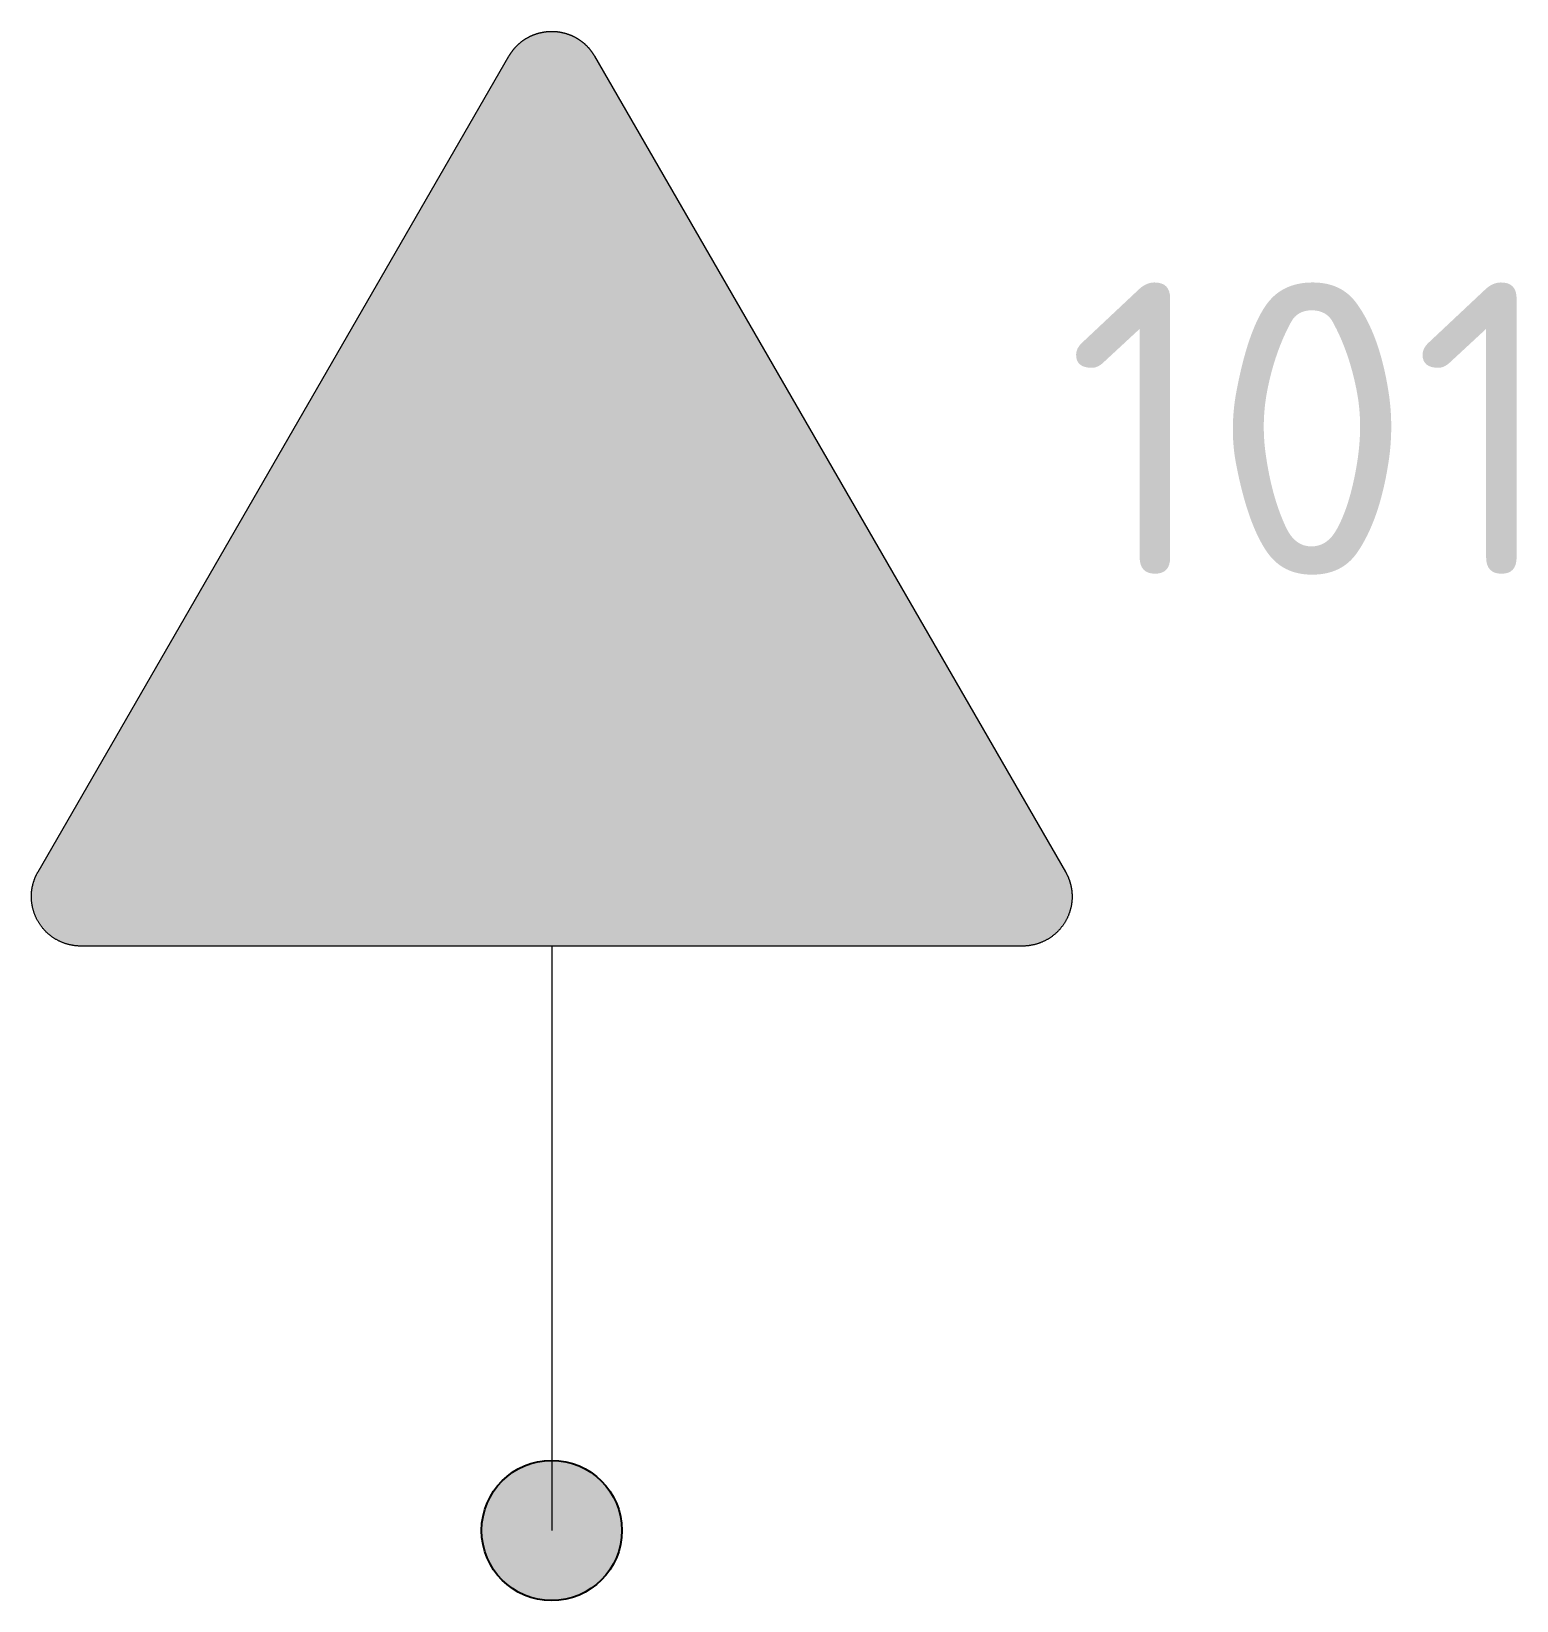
# Model space of a CAD drawing. Header units: metres. Extents: x -4.5 to 8.3, y -0.6 to 12.8.
import ezdxf

# ---------------------------------------------------------------- set-up
doc = ezdxf.new("R2010")
doc.units = ezdxf.units.M
doc.styles.add('DP_ISOCPEUR', font='isocpeur.ttf')

msp = doc.modelspace()

# ---------------------------------------------------------------- texts
at = {"color": 0, "style": 'DP_ISOCPEUR'}
msp.add_text('101', height=2.5, dxfattribs=at).set_placement((4.397598, 8.177457))

# ---------------------------------------------------------------- hatches: boundary and pattern name
at = {"lineweight": 5, "true_color": 0xf1f0eb}
msp.add_hatch(color=7, dxfattribs=at).paths.add_polyline_path([(-4.029261, 5.000027), (-4.034526, 5.000048), (-4.039785, 5.000126), (-4.045041, 5.000279), (-4.0503, 5.000507), (-4.055481, 5.00081), (-4.06074, 5.001191), (-4.065921, 5.001572), (-4.071102, 5.002031), (-4.076283, 5.00264), (-4.081467, 5.003249), (-4.086648, 5.003858), (-4.091829, 5.00462), (-4.096935, 5.00546), (-4.102041, 5.006297), (-4.107144, 5.007212), (-4.11225, 5.008202), (-4.117356, 5.00927), (-4.122384, 5.010335), (-4.127415, 5.011556), (-4.132443, 5.012774), (-4.137474, 5.01407), (-4.142502, 5.015441), (-4.147455, 5.016812), (-4.152408, 5.018261), (-4.157361, 5.01986), (-4.162239, 5.021384), (-4.167114, 5.023061), (-4.171992, 5.024813), (-4.176867, 5.026568), (-4.18167, 5.028395), (-4.18647, 5.0303), (-4.19127, 5.032205), (-4.195995, 5.034263), (-4.200795, 5.036321), (-4.205442, 5.038379), (-4.210167, 5.040587), (-4.214817, 5.042798), (-4.219464, 5.045084), (-4.224036, 5.047445), (-4.228608, 5.049884), (-4.23318, 5.052323), (-4.237677, 5.054837), (-4.242171, 5.057429), (-4.24659, 5.060096), (-4.251012, 5.062763), (-4.255431, 5.065505), (-4.259775, 5.068247), (-4.264116, 5.071145), (-4.26846, 5.07404), (-4.272729, 5.07701), (-4.27692, 5.079983), (-4.281111, 5.083106), (-4.285302, 5.086232), (-4.289415, 5.089355), (-4.293531, 5.092631), (-4.297569, 5.09591), (-4.301607, 5.099186), (-4.30557, 5.102615), (-4.309533, 5.106044), (-4.313418, 5.109548), (-4.317228, 5.113055), (-4.321116, 5.116634), (-4.324848, 5.120294), (-4.328583, 5.124026), (-4.332315, 5.127761), (-4.335975, 5.131571), (-4.339554, 5.135381), (-4.343061, 5.139191), (-4.346565, 5.143154), (-4.349994, 5.147039), (-4.353423, 5.151077), (-4.356699, 5.15504), (-4.360053, 5.159078), (-4.363254, 5.163194), (-4.366455, 5.167307), (-4.369578, 5.171498), (-4.372626, 5.175689), (-4.375599, 5.179958), (-4.378569, 5.184149), (-4.381464, 5.188493), (-4.384362, 5.192834), (-4.387104, 5.197178), (-4.389846, 5.201597), (-4.392591, 5.206019), (-4.39518, 5.210438), (-4.397772, 5.214932), (-4.400286, 5.219429), (-4.402725, 5.224001), (-4.405164, 5.228573), (-4.407525, 5.233145), (-4.409811, 5.237792), (-4.412022, 5.242442), (-4.41423, 5.247167), (-4.416366, 5.251814), (-4.418421, 5.256614), (-4.420404, 5.261339), (-4.422384, 5.266139), (-4.424214, 5.270939), (-4.426041, 5.275742), (-4.427871, 5.280617), (-4.429548, 5.285495), (-4.431225, 5.29037), (-4.432824, 5.295248), (-4.434348, 5.300201), (-4.435797, 5.305154), (-4.437243, 5.310182), (-4.438539, 5.315135), (-4.439835, 5.320166), (-4.441131, 5.325194), (-4.442274, 5.330225), (-4.443339, 5.335253), (-4.444407, 5.340359), (-4.445397, 5.345465), (-4.446312, 5.350568), (-4.447227, 5.355674), (-4.447989, 5.360855), (-4.448751, 5.365961), (-4.449435, 5.371142), (-4.450044, 5.376326), (-4.450578, 5.381507), (-4.451037, 5.386688), (-4.451493, 5.391869), (-4.451799, 5.397128), (-4.452102, 5.402309), (-4.45233, 5.407568), (-4.452483, 5.412824), (-4.452636, 5.418083), (-4.452636, 5.423339), (-4.452636, 5.426768), (-4.452561, 5.430275), (-4.452483, 5.433779), (-4.452408, 5.437208), (-4.452255, 5.440715), (-4.452102, 5.444219), (-4.451949, 5.447648), (-4.451721, 5.451152), (-4.451493, 5.454581), (-4.451187, 5.45801), (-4.450884, 5.461517), (-4.450578, 5.464946), (-4.450197, 5.468375), (-4.449816, 5.471804), (-4.449435, 5.475308), (-4.448979, 5.478737), (-4.44852, 5.482166), (-4.448064, 5.485595), (-4.44753, 5.488949), (-4.446921, 5.492378), (-4.446387, 5.495807), (-4.445778, 5.499236), (-4.445169, 5.502587), (-4.444482, 5.506016), (-4.443798, 5.50937), (-4.443036, 5.512799), (-4.442349, 5.516153), (-4.441587, 5.519504), (-4.44075, 5.522858), (-4.43991, 5.526209), (-4.439073, 5.529563), (-4.438158, 5.532917), (-4.437321, 5.536268), (-4.436328, 5.539544), (-4.435416, 5.542898), (-4.434423, 5.546174), (-4.433358, 5.549528), (-4.432368, 5.552804), (-4.4313, 5.55608), (-4.430157, 5.559356), (-4.429014, 5.562635), (-4.427871, 5.565833), (-4.426728, 5.569112), (-4.42551, 5.572388), (-4.424289, 5.575589), (-4.422993, 5.578787), (-4.421775, 5.582066), (-4.420404, 5.585264), (-4.419108, 5.58839), (-4.417737, 5.591591), (-4.416366, 5.594789), (-4.414917, 5.597915), (-4.413468, 5.601116), (-4.412022, 5.604239), (-4.410498, 5.607362), (-4.408974, 5.610488), (-4.40745, 5.613611), (-4.405848, 5.616659), (-4.404249, 5.619785), (-4.40265, 5.622833), (-4.400973, 5.625881), (-4.399371, 5.628929), (-4.397619, 5.631977), (-4.395942, 5.635025), (-0.366591, 12.613952), (-0.364887, 12.616925), (-0.363135, 12.619898), (-0.361305, 12.622868), (-0.359478, 12.625841), (-0.357648, 12.628811), (-0.355743, 12.631709), (-0.353838, 12.634604), (-0.351933, 12.637499), (-0.350028, 12.640394), (-0.348048, 12.643214), (-0.346065, 12.646109), (-0.344085, 12.648929), (-0.342027, 12.651749), (-0.339969, 12.654491), (-0.337911, 12.657311), (-0.335778, 12.660053), (-0.333645, 12.662798), (-0.331512, 12.665465), (-0.329379, 12.668207), (-0.327168, 12.670874), (-0.324957, 12.673541), (-0.322749, 12.676208), (-0.320538, 12.6788), (-0.318252, 12.681389), (-0.315966, 12.683981), (-0.31368, 12.686573), (-0.311319, 12.689087), (-0.308955, 12.691676), (-0.306594, 12.694115), (-0.304233, 12.696629), (-0.301794, 12.699146), (-0.299355, 12.701582), (-0.296916, 12.704021), (-0.294402, 12.706385), (-0.291963, 12.708821), (-0.289449, 12.711185), (-0.286935, 12.713546), (-0.284343, 12.715832), (-0.281754, 12.718196), (-0.279237, 12.720482), (-0.27657, 12.72269), (-0.273981, 12.724976), (-0.271314, 12.727187), (-0.268647, 12.729395), (-0.26598, 12.731606), (-0.263313, 12.733739), (-0.260568, 12.735872), (-0.257826, 12.738008), (-0.255084, 12.740141), (-0.252339, 12.742199), (-0.249519, 12.744254), (-0.246702, 12.746237), (-0.243882, 12.748295), (-0.241062, 12.750275), (-0.238167, 12.752255), (-0.235272, 12.75416), (-0.232374, 12.756065), (-0.229479, 12.75797), (-0.226584, 12.759875), (-0.223611, 12.761705), (-0.220641, 12.763535), (-0.217668, 12.765287), (-0.214698, 12.767114), (-0.211725, 12.768869), (-0.208677, 12.770543), (-0.205629, 12.772298), (-0.202581, 12.773972), (-0.199533, 12.775574), (-0.196485, 12.777251), (-0.193362, 12.77885), (-0.190236, 12.780374), (-0.187188, 12.781973), (-0.184065, 12.783497), (-0.180939, 12.784946), (-0.177741, 12.78647), (-0.174615, 12.787841), (-0.171492, 12.78929), (-0.168291, 12.790661), (-0.16509, 12.792032), (-0.161889, 12.793403), (-0.158691, 12.794699), (-0.15549, 12.795995), (-0.152289, 12.797213), (-0.149013, 12.798434), (-0.145812, 12.799652), (-0.142536, 12.800873), (-0.13926, 12.802016), (-0.135981, 12.803081), (-0.132705, 12.804224), (-0.129429, 12.805292), (-0.126153, 12.806357), (-0.122877, 12.80735), (-0.119523, 12.80834), (-0.116247, 12.80933), (-0.112893, 12.810245), (-0.109542, 12.81116), (-0.106263, 12.811997), (-0.102912, 12.812912), (-0.099558, 12.813674), (-0.096207, 12.814511), (-0.092778, 12.815273), (-0.089424, 12.816035), (-0.08607, 12.816722), (-0.082641, 12.817406), (-0.07929, 12.818093), (-0.075861, 12.818702), (-0.072507, 12.819311), (-0.069078, 12.819923), (-0.065649, 12.820454), (-0.06222, 12.820988), (-0.058791, 12.821447), (-0.055362, 12.821903), (-0.051933, 12.822359), (-0.048504, 12.822818), (-0.045075, 12.823199), (-0.041646, 12.823502), (-0.038142, 12.823883), (-0.034713, 12.824189), (-0.031284, 12.824417), (-0.027777, 12.824645), (-0.024348, 12.824876), (-0.020844, 12.825026), (-0.017415, 12.825257), (-0.013911, 12.825332), (-0.010482, 12.825485), (-0.006975, 12.82556), (-0.003471, 12.82556), (-0.000042, 12.82556), (0.003465, 12.82556), (0.006969, 12.82556), (0.010398, 12.825485), (0.013902, 12.825332), (0.017409, 12.825257), (0.020838, 12.825026), (0.024342, 12.824876), (0.027771, 12.824645), (0.0312, 12.824417), (0.034707, 12.824189), (0.038136, 12.823883), (0.041565, 12.823502), (0.045069, 12.823199), (0.048498, 12.822818), (0.051927, 12.822359), (0.055356, 12.821903), (0.058785, 12.821447), (0.062214, 12.820988), (0.065643, 12.820454), (0.069072, 12.819923), (0.072426, 12.819311), (0.075855, 12.818702), (0.079284, 12.818093), (0.082635, 12.817406), (0.086064, 12.816722), (0.089418, 12.816035), (0.092769, 12.815273), (0.096123, 12.814511), (0.099477, 12.813674), (0.102828, 12.812912), (0.106182, 12.811997), (0.109533, 12.81116), (0.112887, 12.810245), (0.116241, 12.80933), (0.119517, 12.80834), (0.122868, 12.80735), (0.126147, 12.806357), (0.129423, 12.805292), (0.132699, 12.804224), (0.135975, 12.803081), (0.139251, 12.802016), (0.14253, 12.800873), (0.145728, 12.799652), (0.149007, 12.798434), (0.152205, 12.797213), (0.155484, 12.795995), (0.158682, 12.794699), (0.161883, 12.793403), (0.165084, 12.792032), (0.168207, 12.790661), (0.171408, 12.78929), (0.174609, 12.787841), (0.177732, 12.78647), (0.180858, 12.784946), (0.183981, 12.783497), (0.187107, 12.781973), (0.19023, 12.780374), (0.193353, 12.77885), (0.196401, 12.777251), (0.199449, 12.775574), (0.202575, 12.773972), (0.205623, 12.772298), (0.208593, 12.770543), (0.211641, 12.768869), (0.214689, 12.767114), (0.217662, 12.765287), (0.220635, 12.763535), (0.223605, 12.761705), (0.2265, 12.759875), (0.229473, 12.75797), (0.232368, 12.756065), (0.235263, 12.75416), (0.238161, 12.752255), (0.240978, 12.750275), (0.243876, 12.748295), (0.246693, 12.746237), (0.249438, 12.744254), (0.252258, 12.742199), (0.255, 12.740141), (0.25782, 12.738008), (0.260562, 12.735872), (0.263229, 12.733739), (0.265974, 12.731606), (0.268641, 12.729395), (0.271308, 12.727187), (0.273897, 12.724976), (0.276564, 12.72269), (0.279156, 12.720482), (0.281745, 12.718196), (0.284337, 12.715832), (0.286851, 12.713546), (0.289443, 12.711185), (0.291957, 12.708821), (0.294396, 12.706385), (0.29691, 12.704021), (0.299349, 12.701582), (0.301788, 12.699146), (0.304149, 12.696629), (0.306588, 12.694115), (0.308949, 12.691676), (0.311313, 12.689087), (0.313599, 12.686573), (0.31596, 12.683981), (0.318246, 12.681389), (0.320457, 12.6788), (0.322743, 12.676208), (0.324951, 12.673541), (0.327162, 12.670874), (0.32937, 12.668207), (0.331506, 12.665465), (0.333639, 12.662798), (0.335772, 12.660053), (0.337905, 12.657311), (0.339963, 12.654491), (0.342021, 12.651749), (0.344001, 12.648929), (0.346059, 12.646109), (0.348039, 12.643214), (0.349944, 12.640394), (0.351927, 12.637499), (0.353832, 12.634604), (0.355737, 12.631709), (0.357564, 12.628811), (0.359469, 12.625841), (0.361299, 12.622868), (0.363051, 12.619898), (0.364881, 12.616925), (0.366558, 12.613877), (4.395909, 5.635025), (4.397613, 5.631977), (4.39929, 5.628929), (4.400967, 5.625881), (4.402641, 5.622833), (4.404243, 5.619785), (4.405842, 5.616659), (4.407444, 5.613611), (4.408968, 5.610488), (4.410492, 5.607362), (4.412016, 5.604239), (4.413462, 5.601116), (4.414911, 5.597915), (4.416282, 5.594789), (4.417731, 5.591591), (4.419102, 5.58839), (4.420398, 5.585264), (4.421691, 5.582066), (4.422987, 5.578787), (4.424283, 5.575589), (4.425501, 5.572388), (4.426722, 5.569112), (4.427865, 5.565833), (4.429008, 5.562635), (4.430151, 5.559356), (4.431216, 5.55608), (4.432284, 5.552804), (4.433352, 5.549528), (4.434342, 5.546174), (4.435332, 5.542898), (4.436322, 5.539544), (4.437237, 5.536268), (4.438152, 5.532917), (4.439067, 5.529563), (4.439904, 5.526209), (4.440741, 5.522858), (4.441503, 5.519504), (4.442265, 5.516153), (4.443027, 5.512799), (4.443714, 5.50937), (4.444476, 5.506016), (4.445085, 5.502587), (4.445772, 5.499236), (4.446306, 5.495807), (4.446915, 5.492378), (4.447449, 5.488949), (4.44798, 5.485595), (4.448514, 5.482166), (4.448973, 5.478737), (4.449354, 5.475308), (4.44981, 5.471804), (4.450191, 5.468375), (4.450572, 5.464946), (4.450878, 5.461517), (4.451181, 5.45801), (4.451409, 5.454581), (4.45164, 5.451152), (4.451868, 5.447648), (4.452096, 5.444219), (4.452249, 5.440715), (4.452324, 5.437208), (4.452477, 5.433779), (4.452552, 5.430275), (4.452552, 5.426768), (4.452552, 5.423339), (4.452552, 5.418083), (4.452477, 5.412824), (4.452324, 5.407568), (4.452096, 5.402309), (4.45179, 5.397128), (4.451409, 5.391869), (4.451028, 5.386688), (4.450497, 5.381507), (4.449963, 5.376326), (4.449354, 5.371142), (4.448667, 5.365961), (4.44798, 5.360855), (4.447143, 5.355674), (4.446306, 5.350568), (4.445391, 5.345465), (4.444401, 5.340359), (4.443333, 5.335253), (4.44219, 5.330225), (4.441047, 5.325194), (4.439829, 5.320166), (4.438533, 5.315135), (4.437162, 5.310182), (4.435788, 5.305154), (4.434264, 5.300201), (4.43274, 5.295248), (4.431141, 5.29037), (4.429542, 5.285495), (4.427787, 5.280617), (4.426035, 5.275742), (4.424208, 5.270939), (4.422303, 5.266139), (4.420398, 5.261339), (4.41834, 5.256614), (4.416282, 5.251814), (4.414149, 5.247167), (4.412016, 5.242442), (4.40973, 5.237792), (4.407444, 5.233145), (4.405158, 5.228573), (4.402719, 5.224001), (4.40028, 5.219429), (4.397766, 5.214932), (4.395174, 5.210438), (4.392507, 5.206019), (4.38984, 5.201597), (4.387098, 5.197178), (4.384278, 5.192834), (4.381458, 5.188493), (4.378563, 5.184149), (4.37559, 5.179958), (4.37262, 5.175689), (4.369494, 5.171498), (4.366371, 5.167307), (4.363248, 5.163194), (4.359969, 5.159078), (4.356693, 5.15504), (4.353417, 5.151077), (4.349988, 5.147039), (4.346559, 5.143154), (4.343055, 5.139191), (4.339548, 5.135381), (4.335966, 5.131571), (4.332309, 5.127761), (4.328577, 5.124026), (4.324842, 5.120294), (4.321107, 5.116634), (4.317222, 5.113055), (4.313412, 5.109548), (4.309449, 5.106044), (4.305564, 5.102615), (4.301526, 5.099186), (4.297563, 5.09591), (4.293525, 5.092631), (4.289409, 5.089355), (4.285293, 5.086232), (4.281102, 5.083106), (4.276911, 5.079983), (4.272645, 5.07701), (4.268379, 5.07404), (4.26411, 5.071145), (4.259766, 5.068247), (4.255425, 5.065505), (4.251003, 5.062763), (4.246584, 5.060096), (4.242165, 5.057429), (4.237668, 5.054837), (4.233174, 5.052323), (4.228602, 5.049884), (4.22403, 5.047445), (4.21938, 5.045084), (4.214808, 5.042798), (4.210161, 5.040587), (4.205436, 5.038379), (4.200711, 5.036321), (4.195989, 5.034263), (4.191264, 5.032205), (4.186464, 5.0303), (4.181661, 5.028395), (4.176861, 5.026568), (4.171986, 5.024813), (4.167108, 5.023061), (4.16223, 5.021384), (4.157277, 5.01986), (4.152402, 5.018261), (4.147449, 5.016812), (4.142418, 5.015441), (4.137465, 5.01407), (4.132437, 5.012774), (4.127409, 5.011556), (4.122378, 5.010335), (4.117272, 5.00927), (4.112244, 5.008202), (4.107138, 5.007212), (4.102032, 5.006297), (4.096929, 5.00546), (4.091745, 5.00462), (4.086642, 5.003858), (4.081458, 5.003249), (4.076277, 5.00264), (4.071096, 5.002031), (4.065915, 5.001572), (4.060656, 5.001191), (4.055475, 5.00081), (4.050216, 5.000507), (4.045035, 5.000279), (4.039779, 5.000126), (4.03452, 5.000048), (4.029261, 4.999973)])
at = {"lineweight": 5, "true_color": 0xac3020}
h = msp.add_hatch(color=24, dxfattribs=at)
h.paths.add_polyline_path([(-4.029261, 5.158775), (-4.036128, 5.15885), (-4.042908, 5.159078), (-4.049613, 5.159537), (-4.056321, 5.160068), (-4.063026, 5.16083), (-4.069578, 5.161823), (-4.076133, 5.162888), (-4.08261, 5.164109), (-4.089009, 5.16548), (-4.095411, 5.167079), (-4.101735, 5.168756), (-4.107984, 5.170661), (-4.114155, 5.172641), (-4.120251, 5.174777), (-4.126272, 5.177063), (-4.13229, 5.179499), (-4.138158, 5.182091), (-4.144026, 5.184833), (-4.149741, 5.187653), (-4.155381, 5.190701), (-4.161018, 5.193827), (-4.166505, 5.197025), (-4.171914, 5.200454), (-4.177248, 5.203961), (-4.182432, 5.207543), (-4.187613, 5.211275), (-4.192641, 5.215163), (-4.197594, 5.219201), (-4.202472, 5.223239), (-4.207197, 5.227505), (-4.211844, 5.231774), (-4.216341, 5.236268), (-4.220835, 5.240765), (-4.225104, 5.245412), (-4.22937, 5.250215), (-4.233486, 5.255015), (-4.237446, 5.259968), (-4.241334, 5.264996), (-4.245066, 5.270177), (-4.248648, 5.275436), (-4.252155, 5.280695), (-4.255584, 5.286104), (-4.258782, 5.291666), (-4.261908, 5.297228), (-4.264956, 5.302868), (-4.267776, 5.308658), (-4.270518, 5.314451), (-4.27311, 5.320319), (-4.275546, 5.326337), (-4.277832, 5.332358), (-4.279968, 5.338454), (-4.281948, 5.344625), (-4.283853, 5.350874), (-4.28553, 5.357198), (-4.287129, 5.3636), (-4.2885, 5.369999), (-4.289721, 5.376476), (-4.290864, 5.383031), (-4.291779, 5.389661), (-4.292541, 5.396288), (-4.293072, 5.402996), (-4.293531, 5.409701), (-4.293759, 5.416481), (-4.293912, 5.423339), (-4.293834, 5.425475), (-4.293834, 5.427683), (-4.293834, 5.429816), (-4.293759, 5.432027), (-4.293684, 5.43416), (-4.293531, 5.436371), (-4.293453, 5.438504), (-4.293303, 5.440715), (-4.29315, 5.442848), (-4.292997, 5.445056), (-4.292769, 5.447192), (-4.292616, 5.449325), (-4.292388, 5.451458), (-4.29216, 5.453669), (-4.291854, 5.455802), (-4.291626, 5.457935), (-4.29132, 5.460068), (-4.291017, 5.462201), (-4.290711, 5.464337), (-4.29033, 5.46647), (-4.289949, 5.468603), (-4.289568, 5.470736), (-4.289187, 5.472869), (-4.288806, 5.475005), (-4.28835, 5.477138), (-4.287891, 5.479196), (-4.287435, 5.481329), (-4.286976, 5.483462), (-4.286445, 5.48552), (-4.285911, 5.487653), (-4.285377, 5.489711), (-4.284843, 5.491769), (-4.284309, 5.493902), (-4.2837, 5.49596), (-4.283091, 5.498015), (-4.282482, 5.500073), (-4.281873, 5.502206), (-4.281186, 5.504264), (-4.280499, 5.506247), (-4.279815, 5.508302), (-4.279128, 5.51036), (-4.278444, 5.512418), (-4.277682, 5.514476), (-4.27692, 5.516456), (-4.276158, 5.518514), (-4.275396, 5.520494), (-4.274556, 5.522477), (-4.273719, 5.524535), (-4.272879, 5.526515), (-4.272042, 5.528495), (-4.271205, 5.530478), (-4.27029, 5.532458), (-4.269375, 5.534441), (-4.26846, 5.536346), (-4.267545, 5.538326), (-4.266633, 5.540306), (-4.26564, 5.542211), (-4.26465, 5.544194), (-4.26366, 5.546099), (-4.26267, 5.548004), (-4.261602, 5.549909), (-4.260537, 5.551814), (-4.259469, 5.553719), (-4.258401, 5.555624), (-0.229092, 12.534575), (-0.22689, 12.538364), (-0.224604, 12.542096), (-0.22224, 12.545831), (-0.219801, 12.549488), (-0.217365, 12.553145), (-0.214773, 12.556727), (-0.212259, 12.560231), (-0.209592, 12.563738), (-0.206925, 12.567167), (-0.20418, 12.570518), (-0.201363, 12.573872), (-0.198543, 12.577148), (-0.195648, 12.580349), (-0.192675, 12.58355), (-0.189702, 12.586673), (-0.186654, 12.589721), (-0.183606, 12.592769), (-0.180483, 12.595742), (-0.177282, 12.598637), (-0.174081, 12.601457), (-0.170805, 12.604277), (-0.167529, 12.607019), (-0.164175, 12.609761), (-0.160824, 12.612353), (-0.157395, 12.614945), (-0.153888, 12.617459), (-0.150384, 12.619898), (-0.14688, 12.622334), (-0.143298, 12.624698), (-0.139641, 12.626984), (-0.135981, 12.629192), (-0.132324, 12.631403), (-0.128592, 12.633461), (-0.124782, 12.635519), (-0.121047, 12.637499), (-0.117162, 12.639479), (-0.113352, 12.641309), (-0.109464, 12.643139), (-0.105501, 12.644891), (-0.101616, 12.646568), (-0.097578, 12.648167), (-0.093615, 12.649691), (-0.089577, 12.651215), (-0.085539, 12.652664), (-0.081423, 12.653957), (-0.077307, 12.655253), (-0.073194, 12.656474), (-0.069078, 12.657692), (-0.064887, 12.65876), (-0.060696, 12.659825), (-0.05643, 12.66074), (-0.052239, 12.661655), (-0.04797, 12.662492), (-0.043704, 12.663179), (-0.03936, 12.663863), (-0.035094, 12.664475), (-0.03075, 12.665006), (-0.026406, 12.66554), (-0.021987, 12.665921), (-0.017643, 12.666227), (-0.013224, 12.66653), (-0.00888, 12.666683), (-0.004461, 12.666761), (-0.000042, 12.666836), (0.004377, 12.666761), (0.008799, 12.666683), (0.013218, 12.66653), (0.017637, 12.666227), (0.021981, 12.665921), (0.026325, 12.66554), (0.030666, 12.665006), (0.03501, 12.664475), (0.039354, 12.663863), (0.04362, 12.663179), (0.047889, 12.662492), (0.052155, 12.661655), (0.056424, 12.66074), (0.060615, 12.659825), (0.064881, 12.65876), (0.068997, 12.657692), (0.073188, 12.656474), (0.077301, 12.655253), (0.081417, 12.653957), (0.08553, 12.652664), (0.089571, 12.651215), (0.093609, 12.649691), (0.097572, 12.648167), (0.101532, 12.646568), (0.105495, 12.644891), (0.109458, 12.643139), (0.113343, 12.641309), (0.117153, 12.639479), (0.120963, 12.637499), (0.124773, 12.635519), (0.128583, 12.633461), (0.132243, 12.631403), (0.135975, 12.629192), (0.139632, 12.626984), (0.143214, 12.624698), (0.146796, 12.622334), (0.150378, 12.619898), (0.153882, 12.617459), (0.157311, 12.614945), (0.16074, 12.612353), (0.164169, 12.609761), (0.167523, 12.607019), (0.170799, 12.604277), (0.174075, 12.601457), (0.177276, 12.598637), (0.180477, 12.595742), (0.1836, 12.592769), (0.186648, 12.589721), (0.189696, 12.586673), (0.192669, 12.58355), (0.195639, 12.580349), (0.198537, 12.577148), (0.201354, 12.573872), (0.204174, 12.570518), (0.206919, 12.567167), (0.209586, 12.563738), (0.212253, 12.560231), (0.214842, 12.556727), (0.217356, 12.553145), (0.219795, 12.549488), (0.222234, 12.545831), (0.224595, 12.542096), (0.226881, 12.538364), (0.229167, 12.534554), (4.258443, 5.555651), (4.259463, 5.553719), (4.260528, 5.551814), (4.261596, 5.549909), (4.262664, 5.548004), (4.263654, 5.546099), (4.264644, 5.544194), (4.265634, 5.542211), (4.266549, 5.540306), (4.267539, 5.538326), (4.268454, 5.536346), (4.269369, 5.534441), (4.270284, 5.532458), (4.271196, 5.530478), (4.272036, 5.528495), (4.272873, 5.526515), (4.273713, 5.524535), (4.27455, 5.522477), (4.275312, 5.520494), (4.276149, 5.518514), (4.276911, 5.516456), (4.277673, 5.514476), (4.27836, 5.512418), (4.279122, 5.51036), (4.279809, 5.508302), (4.280493, 5.506247), (4.28118, 5.504264), (4.281789, 5.502206), (4.282476, 5.500073), (4.283085, 5.498015), (4.283694, 5.49596), (4.284228, 5.493902), (4.284837, 5.491769), (4.285371, 5.489711), (4.285905, 5.487653), (4.286436, 5.48552), (4.286895, 5.483462), (4.287429, 5.481329), (4.287885, 5.479196), (4.288341, 5.477138), (4.288722, 5.475005), (4.289181, 5.472869), (4.289562, 5.470736), (4.289943, 5.468603), (4.290324, 5.46647), (4.290627, 5.464337), (4.290933, 5.462201), (4.291239, 5.460068), (4.291542, 5.457935), (4.291848, 5.455802), (4.292076, 5.453669), (4.292304, 5.451458), (4.292532, 5.449325), (4.292763, 5.447192), (4.292913, 5.445056), (4.293144, 5.442848), (4.293294, 5.440715), (4.293372, 5.438504), (4.293525, 5.436371), (4.2936, 5.43416), (4.293675, 5.432027), (4.293753, 5.429816), (4.293828, 5.427683), (4.293828, 5.425475), (4.293828, 5.423339), (4.293753, 5.416481), (4.293525, 5.409701), (4.293066, 5.402996), (4.292457, 5.396288), (4.291695, 5.389661), (4.29078, 5.383031), (4.289715, 5.376476), (4.288494, 5.369999), (4.287048, 5.3636), (4.285524, 5.357198), (4.283769, 5.350874), (4.281942, 5.344625), (4.279959, 5.338454), (4.277751, 5.332358), (4.275465, 5.326337), (4.273026, 5.320319), (4.270434, 5.314451), (4.267767, 5.308658), (4.264872, 5.302868), (4.261902, 5.297228), (4.258776, 5.291666), (4.2555, 5.286104), (4.252146, 5.280695), (4.248642, 5.275436), (4.24506, 5.270177), (4.24125, 5.264996), (4.23744, 5.259968), (4.233402, 5.255015), (4.229286, 5.250215), (4.225095, 5.245412), (4.220754, 5.240765), (4.216332, 5.236268), (4.211838, 5.231774), (4.207188, 5.227505), (4.202388, 5.223239), (4.197588, 5.219201), (4.192635, 5.215163), (4.187529, 5.211275), (4.182423, 5.207543), (4.177167, 5.203961), (4.171833, 5.200454), (4.166421, 5.197025), (4.160937, 5.193827), (4.155372, 5.190701), (4.149735, 5.187653), (4.143942, 5.184833), (4.138152, 5.182091), (4.132284, 5.179499), (4.126266, 5.177063), (4.120245, 5.174777), (4.114149, 5.172641), (4.107978, 5.170661), (4.101729, 5.168756), (4.095405, 5.167079), (4.089003, 5.16548), (4.082601, 5.164109), (4.076124, 5.162888), (4.069572, 5.161823), (4.062942, 5.16083), (4.056312, 5.160068), (4.049607, 5.159537), (4.042902, 5.159078), (4.036119, 5.15885), (4.029261, 5.158775)])
h.paths.add_polyline_path([(-3.11268, 5.952527), (0.000015, 11.34395), (3.112755, 5.952527)], flags=16)
at = {"lineweight": 5, "true_color": 0x2a292a}
h = msp.add_hatch(color=250, dxfattribs=at)
edge = h.paths.add_edge_path()
edge.add_line((0.423348, 6.640442), (0.423249, 6.63515))
edge.add_line((0.423249, 6.63515), (0.423174, 6.629891))
edge.add_line((0.423174, 6.629891), (0.423021, 6.624632))
edge.add_line((0.423021, 6.624632), (0.422793, 6.619451))
edge.add_line((0.422793, 6.619451), (0.422487, 6.614195))
edge.add_line((0.422487, 6.614195), (0.422106, 6.609011))
edge.add_line((0.422106, 6.609011), (0.421725, 6.603755))
edge.add_line((0.421725, 6.603755), (0.421269, 6.598574))
edge.add_line((0.421269, 6.598574), (0.42066, 6.59339))
edge.add_line((0.42066, 6.59339), (0.420048, 6.588209))
edge.add_line((0.420048, 6.588209), (0.419439, 6.583028))
edge.add_line((0.419439, 6.583028), (0.418677, 6.577922))
edge.add_line((0.418677, 6.577922), (0.41784, 6.572741))
edge.add_line((0.41784, 6.572741), (0.417, 6.567635))
edge.add_line((0.417, 6.567635), (0.416088, 6.562529))
edge.add_line((0.416088, 6.562529), (0.415095, 6.557426))
edge.add_line((0.415095, 6.557426), (0.41403, 6.552395))
edge.add_line((0.41403, 6.552395), (0.412962, 6.547289))
edge.add_line((0.412962, 6.547289), (0.411744, 6.542261))
edge.add_line((0.411744, 6.542261), (0.410523, 6.537233))
edge.add_line((0.410523, 6.537233), (0.40923, 6.532202))
edge.add_line((0.40923, 6.532202), (0.407934, 6.527249))
edge.add_line((0.407934, 6.527249), (0.406485, 6.522221))
edge.add_line((0.406485, 6.522221), (0.405039, 6.517268))
edge.add_line((0.405039, 6.517268), (0.403515, 6.51239))
edge.add_line((0.403515, 6.51239), (0.401913, 6.507437))
edge.add_line((0.401913, 6.507437), (0.400236, 6.502562))
edge.add_line((0.400236, 6.502562), (0.398484, 6.497684))
edge.add_line((0.398484, 6.497684), (0.396732, 6.492806))
edge.add_line((0.396732, 6.492806), (0.394902, 6.488006))
edge.add_line((0.394902, 6.488006), (0.392997, 6.483206))
edge.add_line((0.392997, 6.483206), (0.391092, 6.478406))
edge.add_line((0.391092, 6.478406), (0.389112, 6.473681))
edge.add_line((0.389112, 6.473681), (0.387054, 6.468956))
edge.add_line((0.387054, 6.468956), (0.384921, 6.464231))
edge.add_line((0.384921, 6.464231), (0.38271, 6.459509))
edge.add_line((0.38271, 6.459509), (0.380502, 6.454859))
edge.add_line((0.380502, 6.454859), (0.378216, 6.450287))
edge.add_line((0.378216, 6.450287), (0.375852, 6.44564))
edge.add_line((0.375852, 6.44564), (0.373416, 6.441068))
edge.add_line((0.373416, 6.441068), (0.370977, 6.436571))
edge.add_line((0.370977, 6.436571), (0.368463, 6.431999))
edge.add_line((0.368463, 6.431999), (0.365871, 6.427505))
edge.add_line((0.365871, 6.427505), (0.363279, 6.423083))
edge.add_line((0.363279, 6.423083), (0.360537, 6.418664))
edge.add_line((0.360537, 6.418664), (0.357795, 6.414245))
edge.add_line((0.357795, 6.414245), (0.35505, 6.409901))
edge.add_line((0.35505, 6.409901), (0.352155, 6.405557))
edge.add_line((0.352155, 6.405557), (0.34926, 6.401291))
edge.add_line((0.34926, 6.401291), (0.346287, 6.397025))
edge.add_line((0.346287, 6.397025), (0.343317, 6.392756))
edge.add_line((0.343317, 6.392756), (0.340269, 6.388565))
edge.add_line((0.340269, 6.388565), (0.337143, 6.384452))
edge.add_line((0.337143, 6.384452), (0.333942, 6.380261))
edge.add_line((0.333942, 6.380261), (0.330744, 6.37622))
edge.add_line((0.330744, 6.37622), (0.327465, 6.372107))
edge.add_line((0.327465, 6.372107), (0.324114, 6.368144))
edge.add_line((0.324114, 6.368144), (0.32076, 6.364181))
edge.add_line((0.32076, 6.364181), (0.317256, 6.360218))
edge.add_line((0.317256, 6.360218), (0.313827, 6.356333))
edge.add_line((0.313827, 6.356333), (0.310245, 6.352448))
edge.add_line((0.310245, 6.352448), (0.306663, 6.348638))
edge.add_line((0.306663, 6.348638), (0.303006, 6.344828))
edge.add_line((0.303006, 6.344828), (0.299349, 6.341093))
edge.add_line((0.299349, 6.341093), (0.295614, 6.337436))
edge.add_line((0.295614, 6.337436), (0.291804, 6.333779))
edge.add_line((0.291804, 6.333779), (0.287994, 6.330197))
edge.add_line((0.287994, 6.330197), (0.284109, 6.326615))
edge.add_line((0.284109, 6.326615), (0.280221, 6.323111))
edge.add_line((0.280221, 6.323111), (0.276261, 6.319682))
edge.add_line((0.276261, 6.319682), (0.272298, 6.316328))
edge.add_line((0.272298, 6.316328), (0.26826, 6.312974))
edge.add_line((0.26826, 6.312974), (0.264219, 6.309698))
edge.add_line((0.264219, 6.309698), (0.260106, 6.306422))
edge.add_line((0.260106, 6.306422), (0.25599, 6.303299))
edge.add_line((0.25599, 6.303299), (0.251877, 6.300173))
edge.add_line((0.251877, 6.300173), (0.247686, 6.297125))
edge.add_line((0.247686, 6.297125), (0.243417, 6.294077))
edge.add_line((0.243417, 6.294077), (0.239151, 6.291107))
edge.add_line((0.239151, 6.291107), (0.234882, 6.288209))
edge.add_line((0.234882, 6.288209), (0.230541, 6.285392))
edge.add_line((0.230541, 6.285392), (0.226197, 6.282572))
edge.add_line((0.226197, 6.282572), (0.221778, 6.279827))
edge.add_line((0.221778, 6.279827), (0.217356, 6.27716))
edge.add_line((0.217356, 6.27716), (0.212862, 6.274493))
edge.add_line((0.212862, 6.274493), (0.208365, 6.271904))
edge.add_line((0.208365, 6.271904), (0.203871, 6.26939))
edge.add_line((0.203871, 6.26939), (0.199374, 6.266951))
edge.add_line((0.199374, 6.266951), (0.194727, 6.264512))
edge.add_line((0.194727, 6.264512), (0.190155, 6.262226))
edge.add_line((0.190155, 6.262226), (0.185505, 6.25994))
edge.add_line((0.185505, 6.25994), (0.180858, 6.257654))
edge.add_line((0.180858, 6.257654), (0.176208, 6.255521))
edge.add_line((0.176208, 6.255521), (0.171486, 6.253388))
edge.add_line((0.171486, 6.253388), (0.166761, 6.25133))
edge.add_line((0.166761, 6.25133), (0.161961, 6.249272))
edge.add_line((0.161961, 6.249272), (0.157236, 6.247367))
edge.add_line((0.157236, 6.247367), (0.152436, 6.245462))
edge.add_line((0.152436, 6.245462), (0.147558, 6.243632))
edge.add_line((0.147558, 6.243632), (0.142758, 6.24188))
edge.add_line((0.142758, 6.24188), (0.13788, 6.240128))
edge.add_line((0.13788, 6.240128), (0.132927, 6.238529))
edge.add_line((0.132927, 6.238529), (0.128052, 6.236927))
edge.add_line((0.128052, 6.236927), (0.123099, 6.235403))
edge.add_line((0.123099, 6.235403), (0.118146, 6.233879))
edge.add_line((0.118146, 6.233879), (0.113193, 6.232508))
edge.add_line((0.113193, 6.232508), (0.108162, 6.231137))
edge.add_line((0.108162, 6.231137), (0.103209, 6.229841))
edge.add_line((0.103209, 6.229841), (0.098181, 6.228623))
edge.add_line((0.098181, 6.228623), (0.093075, 6.227402))
edge.add_line((0.093075, 6.227402), (0.088047, 6.226337))
edge.add_line((0.088047, 6.226337), (0.082941, 6.225269))
edge.add_line((0.082941, 6.225269), (0.077835, 6.224279))
edge.add_line((0.077835, 6.224279), (0.072729, 6.223364))
edge.add_line((0.072729, 6.223364), (0.067623, 6.222527))
edge.add_line((0.067623, 6.222527), (0.06252, 6.221687))
edge.add_line((0.06252, 6.221687), (0.057336, 6.221003))
edge.add_line((0.057336, 6.221003), (0.052155, 6.220316))
edge.add_line((0.052155, 6.220316), (0.046974, 6.219707))
edge.add_line((0.046974, 6.219707), (0.041793, 6.219173))
edge.add_line((0.041793, 6.219173), (0.036612, 6.218639))
edge.add_line((0.036612, 6.218639), (0.031428, 6.218258))
edge.add_line((0.031428, 6.218258), (0.026172, 6.217877))
edge.add_line((0.026172, 6.217877), (0.020991, 6.217574))
edge.add_line((0.020991, 6.217574), (0.015732, 6.217343))
edge.add_line((0.015732, 6.217343), (0.010473, 6.217193))
edge.add_line((0.010473, 6.217193), (0.005217, 6.217115))
edge.add_line((0.005217, 6.217115), (-0.000042, 6.21704))
edge.add_line((-0.000042, 6.21704), (-0.005298, 6.217115))
edge.add_line((-0.005298, 6.217115), (-0.010557, 6.217193))
edge.add_line((-0.010557, 6.217193), (-0.015816, 6.217343))
edge.add_line((-0.015816, 6.217343), (-0.020997, 6.217574))
edge.add_line((-0.020997, 6.217574), (-0.026253, 6.217877))
edge.add_line((-0.026253, 6.217877), (-0.031437, 6.218258))
edge.add_line((-0.031437, 6.218258), (-0.036693, 6.218639))
edge.add_line((-0.036693, 6.218639), (-0.041874, 6.219173))
edge.add_line((-0.041874, 6.219173), (-0.047058, 6.219707))
edge.add_line((-0.047058, 6.219707), (-0.052239, 6.220316))
edge.add_line((-0.052239, 6.220316), (-0.05742, 6.221003))
edge.add_line((-0.05742, 6.221003), (-0.062526, 6.221687))
edge.add_line((-0.062526, 6.221687), (-0.067707, 6.222527))
edge.add_line((-0.067707, 6.222527), (-0.072813, 6.223364))
edge.add_line((-0.072813, 6.223364), (-0.077919, 6.224279))
edge.add_line((-0.077919, 6.224279), (-0.083022, 6.225269))
edge.add_line((-0.083022, 6.225269), (-0.088053, 6.226337))
edge.add_line((-0.088053, 6.226337), (-0.093159, 6.227402))
edge.add_line((-0.093159, 6.227402), (-0.098187, 6.228623))
edge.add_line((-0.098187, 6.228623), (-0.103215, 6.229841))
edge.add_line((-0.103215, 6.229841), (-0.108246, 6.231137))
edge.add_line((-0.108246, 6.231137), (-0.113199, 6.232508))
edge.add_line((-0.113199, 6.232508), (-0.118152, 6.233879))
edge.add_line((-0.118152, 6.233879), (-0.123105, 6.235403))
edge.add_line((-0.123105, 6.235403), (-0.128058, 6.236927))
edge.add_line((-0.128058, 6.236927), (-0.133011, 6.238529))
edge.add_line((-0.133011, 6.238529), (-0.137886, 6.240128))
edge.add_line((-0.137886, 6.240128), (-0.142764, 6.24188))
edge.add_line((-0.142764, 6.24188), (-0.147642, 6.243632))
edge.add_line((-0.147642, 6.243632), (-0.152442, 6.245462))
edge.add_line((-0.152442, 6.245462), (-0.157242, 6.247367))
edge.add_line((-0.157242, 6.247367), (-0.162042, 6.249272))
edge.add_line((-0.162042, 6.249272), (-0.166767, 6.25133))
edge.add_line((-0.166767, 6.25133), (-0.171492, 6.253388))
edge.add_line((-0.171492, 6.253388), (-0.176217, 6.255521))
edge.add_line((-0.176217, 6.255521), (-0.180864, 6.257654))
edge.add_line((-0.180864, 6.257654), (-0.185589, 6.25994))
edge.add_line((-0.185589, 6.25994), (-0.190161, 6.262226))
edge.add_line((-0.190161, 6.262226), (-0.194808, 6.264512))
edge.add_line((-0.194808, 6.264512), (-0.19938, 6.266951))
edge.add_line((-0.19938, 6.266951), (-0.203877, 6.26939))
edge.add_line((-0.203877, 6.26939), (-0.208449, 6.271904))
edge.add_line((-0.208449, 6.271904), (-0.212943, 6.274493))
edge.add_line((-0.212943, 6.274493), (-0.217365, 6.27716))
edge.add_line((-0.217365, 6.27716), (-0.221784, 6.279827))
edge.add_line((-0.221784, 6.279827), (-0.226203, 6.282572))
edge.add_line((-0.226203, 6.282572), (-0.230547, 6.285392))
edge.add_line((-0.230547, 6.285392), (-0.234891, 6.288209))
edge.add_line((-0.234891, 6.288209), (-0.239157, 6.291107))
edge.add_line((-0.239157, 6.291107), (-0.243423, 6.294077))
edge.add_line((-0.243423, 6.294077), (-0.247692, 6.297125))
edge.add_line((-0.247692, 6.297125), (-0.251883, 6.300173))
edge.add_line((-0.251883, 6.300173), (-0.256074, 6.303299))
edge.add_line((-0.256074, 6.303299), (-0.260187, 6.306422))
edge.add_line((-0.260187, 6.306422), (-0.264228, 6.309698))
edge.add_line((-0.264228, 6.309698), (-0.268341, 6.312974))
edge.add_line((-0.268341, 6.312974), (-0.272304, 6.316328))
edge.add_line((-0.272304, 6.316328), (-0.276342, 6.319682))
edge.add_line((-0.276342, 6.319682), (-0.28023, 6.323111))
edge.add_line((-0.28023, 6.323111), (-0.28419, 6.326615))
edge.add_line((-0.28419, 6.326615), (-0.288, 6.330197))
edge.add_line((-0.288, 6.330197), (-0.29181, 6.333779))
edge.add_line((-0.29181, 6.333779), (-0.29562, 6.337436))
edge.add_line((-0.29562, 6.337436), (-0.299355, 6.341093))
edge.add_line((-0.299355, 6.341093), (-0.30309, 6.344828))
edge.add_line((-0.30309, 6.344828), (-0.306747, 6.348638))
edge.add_line((-0.306747, 6.348638), (-0.310329, 6.352448))
edge.add_line((-0.310329, 6.352448), (-0.313833, 6.356333))
edge.add_line((-0.313833, 6.356333), (-0.317337, 6.360218))
edge.add_line((-0.317337, 6.360218), (-0.320766, 6.364181))
edge.add_line((-0.320766, 6.364181), (-0.32412, 6.368144))
edge.add_line((-0.32412, 6.368144), (-0.327474, 6.372107))
edge.add_line((-0.327474, 6.372107), (-0.33075, 6.37622))
edge.add_line((-0.33075, 6.37622), (-0.334026, 6.380261))
edge.add_line((-0.334026, 6.380261), (-0.337149, 6.384452))
edge.add_line((-0.337149, 6.384452), (-0.340275, 6.388565))
edge.add_line((-0.340275, 6.388565), (-0.343323, 6.392756))
edge.add_line((-0.343323, 6.392756), (-0.346371, 6.397025))
edge.add_line((-0.346371, 6.397025), (-0.349341, 6.401291))
edge.add_line((-0.349341, 6.401291), (-0.352239, 6.405557))
edge.add_line((-0.352239, 6.405557), (-0.355056, 6.409901))
edge.add_line((-0.355056, 6.409901), (-0.357876, 6.414245))
edge.add_line((-0.357876, 6.414245), (-0.360621, 6.418664))
edge.add_line((-0.360621, 6.418664), (-0.363288, 6.423083))
edge.add_line((-0.363288, 6.423083), (-0.365955, 6.427505))
edge.add_line((-0.365955, 6.427505), (-0.368469, 6.431999))
edge.add_line((-0.368469, 6.431999), (-0.370983, 6.436571))
edge.add_line((-0.370983, 6.436571), (-0.373497, 6.441068))
edge.add_line((-0.373497, 6.441068), (-0.375861, 6.44564))
edge.add_line((-0.375861, 6.44564), (-0.378222, 6.450287))
edge.add_line((-0.378222, 6.450287), (-0.380508, 6.454859))
edge.add_line((-0.380508, 6.454859), (-0.382794, 6.459509))
edge.add_line((-0.382794, 6.459509), (-0.384927, 6.464231))
edge.add_line((-0.384927, 6.464231), (-0.38706, 6.468956))
edge.add_line((-0.38706, 6.468956), (-0.389118, 6.473681))
edge.add_line((-0.389118, 6.473681), (-0.391101, 6.478406))
edge.add_line((-0.391101, 6.478406), (-0.393081, 6.483206))
edge.add_line((-0.393081, 6.483206), (-0.394986, 6.488006))
edge.add_line((-0.394986, 6.488006), (-0.396816, 6.492806))
edge.add_line((-0.396816, 6.492806), (-0.398568, 6.497684))
edge.add_line((-0.398568, 6.497684), (-0.400245, 6.502562))
edge.add_line((-0.400245, 6.502562), (-0.401919, 6.507437))
edge.add_line((-0.401919, 6.507437), (-0.403521, 6.51239))
edge.add_line((-0.403521, 6.51239), (-0.405045, 6.517268))
edge.add_line((-0.405045, 6.517268), (-0.406491, 6.522221))
edge.add_line((-0.406491, 6.522221), (-0.40794, 6.527249))
edge.add_line((-0.40794, 6.527249), (-0.409311, 6.532202))
edge.add_line((-0.409311, 6.532202), (-0.410607, 6.537233))
edge.add_line((-0.410607, 6.537233), (-0.411825, 6.542261))
edge.add_line((-0.411825, 6.542261), (-0.412968, 6.547289))
edge.add_line((-0.412968, 6.547289), (-0.414111, 6.552395))
edge.add_line((-0.414111, 6.552395), (-0.415179, 6.557426))
edge.add_line((-0.415179, 6.557426), (-0.416094, 6.562529))
edge.add_line((-0.416094, 6.562529), (-0.417084, 6.567635))
edge.add_line((-0.417084, 6.567635), (-0.417921, 6.572741))
edge.add_line((-0.417921, 6.572741), (-0.418683, 6.577922))
edge.add_line((-0.418683, 6.577922), (-0.419445, 6.583028))
edge.add_line((-0.419445, 6.583028), (-0.420132, 6.588209))
edge.add_line((-0.420132, 6.588209), (-0.420741, 6.59339))
edge.add_line((-0.420741, 6.59339), (-0.421275, 6.598574))
edge.add_line((-0.421275, 6.598574), (-0.421731, 6.603755))
edge.add_line((-0.421731, 6.603755), (-0.42219, 6.609011))
edge.add_line((-0.42219, 6.609011), (-0.422571, 6.614195))
edge.add_line((-0.422571, 6.614195), (-0.422799, 6.619451))
edge.add_line((-0.422799, 6.619451), (-0.423027, 6.624632))
edge.add_line((-0.423027, 6.624632), (-0.423255, 6.629891))
edge.add_line((-0.423255, 6.629891), (-0.423333, 6.63515))
edge.add_line((-0.423333, 6.63515), (-0.423333, 6.640406))
edge.add_line((-0.423333, 6.640406), (-0.423333, 6.645665))
edge.add_line((-0.423333, 6.645665), (-0.423255, 6.650921))
edge.add_line((-0.423255, 6.650921), (-0.423027, 6.65618))
edge.add_line((-0.423027, 6.65618), (-0.422799, 6.661361))
edge.add_line((-0.422799, 6.661361), (-0.422571, 6.66662))
edge.add_line((-0.422571, 6.66662), (-0.42219, 6.671876))
edge.add_line((-0.42219, 6.671876), (-0.421731, 6.67706))
edge.add_line((-0.421731, 6.67706), (-0.421275, 6.682241))
edge.add_line((-0.421275, 6.682241), (-0.420741, 6.687422))
edge.add_line((-0.420741, 6.687422), (-0.420132, 6.692603))
edge.add_line((-0.420132, 6.692603), (-0.419445, 6.697784))
edge.add_line((-0.419445, 6.697784), (-0.418683, 6.70289))
edge.add_line((-0.418683, 6.70289), (-0.417921, 6.708071))
edge.add_line((-0.417921, 6.708071), (-0.417084, 6.713177))
edge.add_line((-0.417084, 6.713177), (-0.416094, 6.718283))
edge.add_line((-0.416094, 6.718283), (-0.415179, 6.723389))
edge.add_line((-0.415179, 6.723389), (-0.414111, 6.728495))
edge.add_line((-0.414111, 6.728495), (-0.412968, 6.733523))
edge.add_line((-0.412968, 6.733523), (-0.411825, 6.738551))
edge.add_line((-0.411825, 6.738551), (-0.410607, 6.743582))
edge.add_line((-0.410607, 6.743582), (-0.409311, 6.74861))
edge.add_line((-0.409311, 6.74861), (-0.40794, 6.753641))
edge.add_line((-0.40794, 6.753641), (-0.406491, 6.758594))
edge.add_line((-0.406491, 6.758594), (-0.405045, 6.763547))
edge.add_line((-0.405045, 6.763547), (-0.403521, 6.7685))
edge.add_line((-0.403521, 6.7685), (-0.401919, 6.773375))
edge.add_line((-0.401919, 6.773375), (-0.400245, 6.778253))
edge.add_line((-0.400245, 6.778253), (-0.398568, 6.783128))
edge.add_line((-0.398568, 6.783128), (-0.396816, 6.788006))
edge.add_line((-0.396816, 6.788006), (-0.394986, 6.792806))
edge.add_line((-0.394986, 6.792806), (-0.393081, 6.797606))
edge.add_line((-0.393081, 6.797606), (-0.391101, 6.802409))
edge.add_line((-0.391101, 6.802409), (-0.389118, 6.807209))
edge.add_line((-0.389118, 6.807209), (-0.38706, 6.811934))
edge.add_line((-0.38706, 6.811934), (-0.384927, 6.816581))
edge.add_line((-0.384927, 6.816581), (-0.382794, 6.821306))
edge.add_line((-0.382794, 6.821306), (-0.380508, 6.825953))
edge.add_line((-0.380508, 6.825953), (-0.378222, 6.830603))
edge.add_line((-0.378222, 6.830603), (-0.375861, 6.835175))
edge.add_line((-0.375861, 6.835175), (-0.373497, 6.839747))
edge.add_line((-0.373497, 6.839747), (-0.370983, 6.844319))
edge.add_line((-0.370983, 6.844319), (-0.368469, 6.848813))
edge.add_line((-0.368469, 6.848813), (-0.365955, 6.85331))
edge.add_line((-0.365955, 6.85331), (-0.363288, 6.857804))
edge.add_line((-0.363288, 6.857804), (-0.360621, 6.862226))
edge.add_line((-0.360621, 6.862226), (-0.357876, 6.866567))
edge.add_line((-0.357876, 6.866567), (-0.355056, 6.870989))
edge.add_line((-0.355056, 6.870989), (-0.352239, 6.875255))
edge.add_line((-0.352239, 6.875255), (-0.349341, 6.879599))
edge.add_line((-0.349341, 6.879599), (-0.346371, 6.883865))
edge.add_line((-0.346371, 6.883865), (-0.343323, 6.888056))
edge.add_line((-0.343323, 6.888056), (-0.340275, 6.892247))
edge.add_line((-0.340275, 6.892247), (-0.337149, 6.896438))
edge.add_line((-0.337149, 6.896438), (-0.334026, 6.900554))
edge.add_line((-0.334026, 6.900554), (-0.33075, 6.904667))
edge.add_line((-0.33075, 6.904667), (-0.327474, 6.908708))
edge.add_line((-0.327474, 6.908708), (-0.32412, 6.912746))
edge.add_line((-0.32412, 6.912746), (-0.320766, 6.916709))
edge.add_line((-0.320766, 6.916709), (-0.317337, 6.920669))
edge.add_line((-0.317337, 6.920669), (-0.313833, 6.924557))
edge.add_line((-0.313833, 6.924557), (-0.310329, 6.928442))
edge.add_line((-0.310329, 6.928442), (-0.306747, 6.932252))
edge.add_line((-0.306747, 6.932252), (-0.30309, 6.935987))
edge.add_line((-0.30309, 6.935987), (-0.299355, 6.939719))
edge.add_line((-0.299355, 6.939719), (-0.29562, 6.943454))
edge.add_line((-0.29562, 6.943454), (-0.29181, 6.947111))
edge.add_line((-0.29181, 6.947111), (-0.288, 6.950693))
edge.add_line((-0.288, 6.950693), (-0.28419, 6.954197))
edge.add_line((-0.28419, 6.954197), (-0.28023, 6.957704))
edge.add_line((-0.28023, 6.957704), (-0.276342, 6.961133))
edge.add_line((-0.276342, 6.961133), (-0.272304, 6.964562))
edge.add_line((-0.272304, 6.964562), (-0.268341, 6.967913))
edge.add_line((-0.268341, 6.967913), (-0.264228, 6.971192))
edge.add_line((-0.264228, 6.971192), (-0.260187, 6.97439))
edge.add_line((-0.260187, 6.97439), (-0.256074, 6.977591))
edge.add_line((-0.256074, 6.977591), (-0.251883, 6.980717))
edge.add_line((-0.251883, 6.980717), (-0.247692, 6.983765))
edge.add_line((-0.247692, 6.983765), (-0.243423, 6.986735))
edge.add_line((-0.243423, 6.986735), (-0.239157, 6.989708))
edge.add_line((-0.239157, 6.989708), (-0.234891, 6.992603))
edge.add_line((-0.234891, 6.992603), (-0.230547, 6.995498))
edge.add_line((-0.230547, 6.995498), (-0.226203, 6.998243))
edge.add_line((-0.226203, 6.998243), (-0.221784, 7.000985))
edge.add_line((-0.221784, 7.000985), (-0.217365, 7.003727))
edge.add_line((-0.217365, 7.003727), (-0.212943, 7.006319))
edge.add_line((-0.212943, 7.006319), (-0.208449, 7.008911))
edge.add_line((-0.208449, 7.008911), (-0.203877, 7.011425))
edge.add_line((-0.203877, 7.011425), (-0.19938, 7.013864))
edge.add_line((-0.19938, 7.013864), (-0.194808, 7.0163))
edge.add_line((-0.194808, 7.0163), (-0.190161, 7.018664))
edge.add_line((-0.190161, 7.018664), (-0.185589, 7.02095))
edge.add_line((-0.185589, 7.02095), (-0.180864, 7.023158))
edge.add_line((-0.180864, 7.023158), (-0.176217, 7.025369))
edge.add_line((-0.176217, 7.025369), (-0.171492, 7.027427))
edge.add_line((-0.171492, 7.027427), (-0.166767, 7.02956))
edge.add_line((-0.166767, 7.02956), (-0.162042, 7.03154))
edge.add_line((-0.162042, 7.03154), (-0.157242, 7.033445))
edge.add_line((-0.157242, 7.033445), (-0.152442, 7.03535))
edge.add_line((-0.152442, 7.03535), (-0.147642, 7.03718))
edge.add_line((-0.147642, 7.03718), (-0.142764, 7.038932))
edge.add_line((-0.142764, 7.038932), (-0.137886, 7.040684))
edge.add_line((-0.137886, 7.040684), (-0.133011, 7.042361))
edge.add_line((-0.133011, 7.042361), (-0.128058, 7.043885))
edge.add_line((-0.128058, 7.043885), (-0.123105, 7.045487))
edge.add_line((-0.123105, 7.045487), (-0.118152, 7.046933))
edge.add_line((-0.118152, 7.046933), (-0.113199, 7.048304))
edge.add_line((-0.113199, 7.048304), (-0.108246, 7.049678))
edge.add_line((-0.108246, 7.049678), (-0.103215, 7.050971))
edge.add_line((-0.103215, 7.050971), (-0.098187, 7.052192))
edge.add_line((-0.098187, 7.052192), (-0.093159, 7.05341))
edge.add_line((-0.093159, 7.05341), (-0.088053, 7.054478))
edge.add_line((-0.088053, 7.054478), (-0.083022, 7.055543))
edge.add_line((-0.083022, 7.055543), (-0.077919, 7.056536))
edge.add_line((-0.077919, 7.056536), (-0.072813, 7.057448))
edge.add_line((-0.072813, 7.057448), (-0.067707, 7.058288))
edge.add_line((-0.067707, 7.058288), (-0.062526, 7.059125))
edge.add_line((-0.062526, 7.059125), (-0.05742, 7.059812))
edge.add_line((-0.05742, 7.059812), (-0.052239, 7.060496))
edge.add_line((-0.052239, 7.060496), (-0.047058, 7.061108))
edge.add_line((-0.047058, 7.061108), (-0.041874, 7.061639))
edge.add_line((-0.041874, 7.061639), (-0.036693, 7.062173))
edge.add_line((-0.036693, 7.062173), (-0.031437, 7.062554))
edge.add_line((-0.031437, 7.062554), (-0.026253, 7.062935))
edge.add_line((-0.026253, 7.062935), (-0.020997, 7.063241))
edge.add_line((-0.020997, 7.063241), (-0.015816, 7.063469))
edge.add_line((-0.015816, 7.063469), (-0.010557, 7.063622))
edge.add_line((-0.010557, 7.063622), (-0.005298, 7.063697))
edge.add_line((-0.005298, 7.063697), (-0.000042, 7.063775))
edge.add_line((-0.000042, 7.063775), (0.005217, 7.063697))
edge.add_line((0.005217, 7.063697), (0.010473, 7.063622))
edge.add_line((0.010473, 7.063622), (0.015732, 7.063469))
edge.add_line((0.015732, 7.063469), (0.020991, 7.063241))
edge.add_line((0.020991, 7.063241), (0.026172, 7.062935))
edge.add_line((0.026172, 7.062935), (0.031428, 7.062554))
edge.add_line((0.031428, 7.062554), (0.036612, 7.062173))
edge.add_line((0.036612, 7.062173), (0.041793, 7.061639))
edge.add_line((0.041793, 7.061639), (0.046974, 7.061108))
edge.add_line((0.046974, 7.061108), (0.052155, 7.060496))
edge.add_line((0.052155, 7.060496), (0.057336, 7.059812))
edge.add_line((0.057336, 7.059812), (0.06252, 7.059125))
edge.add_line((0.06252, 7.059125), (0.067623, 7.058288))
edge.add_line((0.067623, 7.058288), (0.072729, 7.057448))
edge.add_line((0.072729, 7.057448), (0.077835, 7.056536))
edge.add_line((0.077835, 7.056536), (0.082941, 7.055543))
edge.add_line((0.082941, 7.055543), (0.088047, 7.054478))
edge.add_line((0.088047, 7.054478), (0.093075, 7.05341))
edge.add_line((0.093075, 7.05341), (0.098181, 7.052192))
edge.add_line((0.098181, 7.052192), (0.103209, 7.050971))
edge.add_line((0.103209, 7.050971), (0.108162, 7.049678))
edge.add_line((0.108162, 7.049678), (0.113193, 7.048304))
edge.add_line((0.113193, 7.048304), (0.118146, 7.046933))
edge.add_line((0.118146, 7.046933), (0.123099, 7.045487))
edge.add_line((0.123099, 7.045487), (0.128052, 7.043885))
edge.add_line((0.128052, 7.043885), (0.132927, 7.042361))
edge.add_line((0.132927, 7.042361), (0.13788, 7.040684))
edge.add_line((0.13788, 7.040684), (0.142758, 7.038932))
edge.add_line((0.142758, 7.038932), (0.147558, 7.03718))
edge.add_line((0.147558, 7.03718), (0.152436, 7.03535))
edge.add_line((0.152436, 7.03535), (0.157236, 7.033445))
edge.add_line((0.157236, 7.033445), (0.161961, 7.03154))
edge.add_line((0.161961, 7.03154), (0.166761, 7.02956))
edge.add_line((0.166761, 7.02956), (0.171486, 7.027427))
edge.add_line((0.171486, 7.027427), (0.176208, 7.025369))
edge.add_line((0.176208, 7.025369), (0.180858, 7.023158))
edge.add_line((0.180858, 7.023158), (0.185505, 7.02095))
edge.add_line((0.185505, 7.02095), (0.190155, 7.018664))
edge.add_line((0.190155, 7.018664), (0.194727, 7.0163))
edge.add_line((0.194727, 7.0163), (0.199374, 7.013864))
edge.add_line((0.199374, 7.013864), (0.203871, 7.011425))
edge.add_line((0.203871, 7.011425), (0.208365, 7.008911))
edge.add_line((0.208365, 7.008911), (0.212862, 7.006319))
edge.add_line((0.212862, 7.006319), (0.217356, 7.003727))
edge.add_line((0.217356, 7.003727), (0.221778, 7.000985))
edge.add_line((0.221778, 7.000985), (0.226197, 6.998243))
edge.add_line((0.226197, 6.998243), (0.230541, 6.995498))
edge.add_line((0.230541, 6.995498), (0.234882, 6.992603))
edge.add_line((0.234882, 6.992603), (0.239151, 6.989708))
edge.add_line((0.239151, 6.989708), (0.243417, 6.986735))
edge.add_line((0.243417, 6.986735), (0.247686, 6.983765))
edge.add_line((0.247686, 6.983765), (0.251877, 6.980717))
edge.add_line((0.251877, 6.980717), (0.25599, 6.977591))
edge.add_line((0.25599, 6.977591), (0.260106, 6.97439))
edge.add_line((0.260106, 6.97439), (0.264219, 6.971192))
edge.add_line((0.264219, 6.971192), (0.26826, 6.967913))
edge.add_line((0.26826, 6.967913), (0.272298, 6.964562))
edge.add_line((0.272298, 6.964562), (0.276261, 6.961133))
edge.add_line((0.276261, 6.961133), (0.280221, 6.957704))
edge.add_line((0.280221, 6.957704), (0.284109, 6.954197))
edge.add_line((0.284109, 6.954197), (0.287994, 6.950693))
edge.add_line((0.287994, 6.950693), (0.291804, 6.947111))
edge.add_line((0.291804, 6.947111), (0.295614, 6.943454))
edge.add_line((0.295614, 6.943454), (0.299349, 6.939719))
edge.add_line((0.299349, 6.939719), (0.303006, 6.935987))
edge.add_line((0.303006, 6.935987), (0.306663, 6.932252))
edge.add_line((0.306663, 6.932252), (0.310245, 6.928442))
edge.add_line((0.310245, 6.928442), (0.313827, 6.924557))
edge.add_line((0.313827, 6.924557), (0.317256, 6.920669))
edge.add_line((0.317256, 6.920669), (0.32076, 6.916709))
edge.add_line((0.32076, 6.916709), (0.324114, 6.912746))
edge.add_line((0.324114, 6.912746), (0.327465, 6.908708))
edge.add_line((0.327465, 6.908708), (0.330744, 6.904667))
edge.add_line((0.330744, 6.904667), (0.333942, 6.900554))
edge.add_line((0.333942, 6.900554), (0.337143, 6.896438))
edge.add_line((0.337143, 6.896438), (0.340269, 6.892247))
edge.add_line((0.340269, 6.892247), (0.343317, 6.888056))
edge.add_line((0.343317, 6.888056), (0.346287, 6.883865))
edge.add_line((0.346287, 6.883865), (0.34926, 6.879599))
edge.add_line((0.34926, 6.879599), (0.352155, 6.875255))
edge.add_line((0.352155, 6.875255), (0.35505, 6.870989))
edge.add_line((0.35505, 6.870989), (0.357795, 6.866567))
edge.add_line((0.357795, 6.866567), (0.360537, 6.862226))
edge.add_line((0.360537, 6.862226), (0.363279, 6.857804))
edge.add_line((0.363279, 6.857804), (0.365871, 6.85331))
edge.add_line((0.365871, 6.85331), (0.368463, 6.848813))
edge.add_line((0.368463, 6.848813), (0.370977, 6.844319))
edge.add_line((0.370977, 6.844319), (0.373416, 6.839747))
edge.add_line((0.373416, 6.839747), (0.375852, 6.835175))
edge.add_line((0.375852, 6.835175), (0.378216, 6.830603))
edge.add_line((0.378216, 6.830603), (0.380502, 6.825953))
edge.add_line((0.380502, 6.825953), (0.38271, 6.821306))
edge.add_line((0.38271, 6.821306), (0.384921, 6.816581))
edge.add_line((0.384921, 6.816581), (0.387054, 6.811934))
edge.add_line((0.387054, 6.811934), (0.389112, 6.807209))
edge.add_line((0.389112, 6.807209), (0.391092, 6.802409))
edge.add_line((0.391092, 6.802409), (0.392997, 6.797606))
edge.add_line((0.392997, 6.797606), (0.394902, 6.792806))
edge.add_line((0.394902, 6.792806), (0.396732, 6.788006))
edge.add_line((0.396732, 6.788006), (0.398484, 6.783128))
edge.add_line((0.398484, 6.783128), (0.400236, 6.778253))
edge.add_line((0.400236, 6.778253), (0.401913, 6.773375))
edge.add_line((0.401913, 6.773375), (0.403515, 6.7685))
edge.add_line((0.403515, 6.7685), (0.405039, 6.763547))
edge.add_line((0.405039, 6.763547), (0.406485, 6.758594))
edge.add_line((0.406485, 6.758594), (0.407934, 6.753641))
edge.add_line((0.407934, 6.753641), (0.40923, 6.74861))
edge.add_line((0.40923, 6.74861), (0.410523, 6.743582))
edge.add_line((0.410523, 6.743582), (0.411744, 6.738551))
edge.add_line((0.411744, 6.738551), (0.412962, 6.733523))
edge.add_line((0.412962, 6.733523), (0.41403, 6.728495))
edge.add_line((0.41403, 6.728495), (0.415095, 6.723389))
edge.add_line((0.415095, 6.723389), (0.416088, 6.718283))
edge.add_line((0.416088, 6.718283), (0.417, 6.713177))
edge.add_line((0.417, 6.713177), (0.41784, 6.708071))
edge.add_line((0.41784, 6.708071), (0.418677, 6.70289))
edge.add_line((0.418677, 6.70289), (0.419439, 6.697784))
edge.add_line((0.419439, 6.697784), (0.420048, 6.692603))
edge.add_line((0.420048, 6.692603), (0.42066, 6.687422))
edge.add_line((0.42066, 6.687422), (0.421269, 6.682241))
edge.add_line((0.421269, 6.682241), (0.421725, 6.67706))
edge.add_line((0.421725, 6.67706), (0.422106, 6.671876))
edge.add_line((0.422106, 6.671876), (0.422487, 6.66662))
edge.add_line((0.422487, 6.66662), (0.422793, 6.661361))
edge.add_line((0.422793, 6.661361), (0.423021, 6.65618))
edge.add_line((0.423021, 6.65618), (0.423174, 6.650921))
edge.add_line((0.423174, 6.650921), (0.423249, 6.645665))
edge.add_line((0.423249, 6.645665), (0.423327, 6.640406))
h.paths.add_polyline_path([(0.210858, 7.468292), (0.21027, 7.463138), (0.209661, 7.45811), (0.208899, 7.453079), (0.208062, 7.448126), (0.207069, 7.443173), (0.206004, 7.438298), (0.204783, 7.43342), (0.20349, 7.42862), (0.202041, 7.423895), (0.200517, 7.41917), (0.19884, 7.414523), (0.197163, 7.409951), (0.195258, 7.405379), (0.193353, 7.400882), (0.191298, 7.396463), (0.189162, 7.392044), (0.186954, 7.387775), (0.18459, 7.383509), (0.182154, 7.379318), (0.179637, 7.375127), (0.177048, 7.371089), (0.174381, 7.367051), (0.171561, 7.363163), (0.168741, 7.359278), (0.165771, 7.355468), (0.162723, 7.351733), (0.159597, 7.348076), (0.156396, 7.344494), (0.15312, 7.34099), (0.149769, 7.337561), (0.14634, 7.334132), (0.142833, 7.330856), (0.139251, 7.327655), (0.135594, 7.324607), (0.131862, 7.321559), (0.128127, 7.318586), (0.124242, 7.315691), (0.120354, 7.312949), (0.116316, 7.310204), (0.112278, 7.307615), (0.108162, 7.305098), (0.103971, 7.302737), (0.09978, 7.300376), (0.095514, 7.298165), (0.09117, 7.296032), (0.086751, 7.293974), (0.082254, 7.291994), (0.07776, 7.290164), (0.073263, 7.288412), (0.068616, 7.28681), (0.063966, 7.285286), (0.059319, 7.28384), (0.054594, 7.282544), (0.049794, 7.281326), (0.044994, 7.280183), (0.040116, 7.27919), (0.035238, 7.278353), (0.030285, 7.277591), (0.025332, 7.276904), (0.020304, 7.276373), (0.015276, 7.275914), (0.01017, 7.275686), (0.005064, 7.275458), (-0.000042, 7.27538), (-0.005148, 7.275458), (-0.010251, 7.275686), (-0.015282, 7.275914), (-0.02031, 7.276373), (-0.025341, 7.276904), (-0.030294, 7.277591), (-0.035247, 7.278353), (-0.040122, 7.27919), (-0.045, 7.280183), (-0.0498, 7.281326), (-0.0546, 7.282544), (-0.059325, 7.28384), (-0.06405, 7.285286), (-0.068697, 7.28681), (-0.073269, 7.288412), (-0.077841, 7.290164), (-0.082338, 7.291994), (-0.086757, 7.293974), (-0.091176, 7.296032), (-0.09552, 7.298165), (-0.099786, 7.300376), (-0.104055, 7.302737), (-0.108246, 7.305098), (-0.112284, 7.307615), (-0.1164, 7.310204), (-0.12036, 7.312949), (-0.124248, 7.315691), (-0.128133, 7.318586), (-0.131943, 7.321559), (-0.135678, 7.324607), (-0.139335, 7.327655), (-0.142917, 7.330856), (-0.146421, 7.334132), (-0.14985, 7.337561), (-0.153204, 7.34099), (-0.15648, 7.344494), (-0.159681, 7.348076), (-0.162804, 7.351733), (-0.165777, 7.355468), (-0.168747, 7.359278), (-0.171645, 7.363163), (-0.174387, 7.367051), (-0.177129, 7.371089), (-0.179721, 7.375127), (-0.182235, 7.379318), (-0.184674, 7.383509), (-0.18696, 7.387775), (-0.189246, 7.392044), (-0.191379, 7.396463), (-0.193362, 7.400882), (-0.195342, 7.405379), (-0.197172, 7.409951), (-0.198924, 7.414523), (-0.200523, 7.41917), (-0.202047, 7.423895), (-0.203496, 7.42862), (-0.204792, 7.43342), (-0.20601, 7.438298), (-0.207078, 7.443173), (-0.208068, 7.448126), (-0.208983, 7.453079), (-0.209745, 7.45811), (-0.210354, 7.463138), (-0.210888, 7.468244), (-0.421623, 9.830735), (-0.421731, 9.831281), (-0.421731, 9.83189), (-0.421809, 9.832424), (-0.421884, 9.833033), (-0.421884, 9.833645), (-0.421962, 9.834254), (-0.422037, 9.834788), (-0.422037, 9.835397), (-0.422112, 9.836006), (-0.422112, 9.83654), (-0.42219, 9.837149), (-0.422265, 9.837758), (-0.422265, 9.838367), (-0.422343, 9.838901), (-0.422343, 9.83951), (-0.422418, 9.840122), (-0.422418, 9.840653), (-0.422493, 9.841265), (-0.422493, 9.841874), (-0.422571, 9.842483), (-0.422571, 9.843017), (-0.422646, 9.843626), (-0.422646, 9.844235), (-0.422724, 9.844769), (-0.422724, 9.845378), (-0.422724, 9.845987), (-0.422799, 9.846599), (-0.422799, 9.84713), (-0.422874, 9.847742), (-0.422874, 9.848351), (-0.422874, 9.848885), (-0.422952, 9.849494), (-0.422952, 9.850103), (-0.422952, 9.850712), (-0.423027, 9.851246), (-0.423027, 9.851855), (-0.423027, 9.852464), (-0.423105, 9.853076), (-0.423105, 9.853607), (-0.423105, 9.854219), (-0.423105, 9.854828), (-0.42318, 9.855362), (-0.42318, 9.855971), (-0.42318, 9.85658), (-0.42318, 9.857189), (-0.423255, 9.857723), (-0.423255, 9.858332), (-0.423255, 9.858941), (-0.423255, 9.859475), (-0.423255, 9.860084), (-0.423255, 9.860696), (-0.423333, 9.861305), (-0.423333, 9.861839), (-0.423333, 9.862448), (-0.423333, 9.863057), (-0.423333, 9.863591), (-0.423333, 9.8642), (-0.423333, 9.864809), (-0.423333, 9.865418), (-0.423333, 9.865952), (-0.423333, 9.866561), (-0.423333, 9.867173), (-0.423333, 9.867704), (-0.423333, 9.868316), (-0.423333, 9.873572), (-0.423255, 9.878831), (-0.423027, 9.884087), (-0.422799, 9.889346), (-0.422571, 9.894527), (-0.42219, 9.899786), (-0.421731, 9.904967), (-0.421275, 9.910148), (-0.420741, 9.915329), (-0.420132, 9.920513), (-0.419445, 9.925694), (-0.418683, 9.930875), (-0.417921, 9.935981), (-0.417084, 9.941087), (-0.416094, 9.94619), (-0.415179, 9.951296), (-0.414111, 9.956402), (-0.412968, 9.96143), (-0.411825, 9.966461), (-0.410607, 9.971489), (-0.409311, 9.97652), (-0.40794, 9.981548), (-0.406491, 9.986501), (-0.405045, 9.991454), (-0.403521, 9.996407), (-0.401919, 10.001285), (-0.400245, 10.00616), (-0.398568, 10.011038), (-0.396816, 10.015913), (-0.394986, 10.020716), (-0.393081, 10.025516), (-0.391101, 10.030316), (-0.389118, 10.035116), (-0.38706, 10.039841), (-0.384927, 10.044566), (-0.382794, 10.049213), (-0.380508, 10.053863), (-0.378222, 10.05851), (-0.375861, 10.063082), (-0.373497, 10.067654), (-0.370983, 10.072226), (-0.368469, 10.076723), (-0.365955, 10.081217), (-0.363288, 10.085714), (-0.360621, 10.090133), (-0.357876, 10.094477), (-0.355056, 10.098896), (-0.352239, 10.103162), (-0.349341, 10.107506), (-0.346371, 10.111775), (-0.343323, 10.115966), (-0.340275, 10.120157), (-0.337149, 10.124348), (-0.334026, 10.128461), (-0.33075, 10.132577), (-0.327474, 10.136615), (-0.32412, 10.140653), (-0.320766, 10.144616), (-0.317337, 10.148579), (-0.313833, 10.152464), (-0.310329, 10.156352), (-0.306747, 10.160162), (-0.30309, 10.163894), (-0.299355, 10.167704), (-0.29562, 10.171361), (-0.29181, 10.175021), (-0.288, 10.1786), (-0.28419, 10.182182), (-0.28023, 10.185611), (-0.276342, 10.189118), (-0.272304, 10.192469), (-0.268341, 10.195823), (-0.264228, 10.199099), (-0.260187, 10.2023), (-0.256074, 10.205501), (-0.251883, 10.208624), (-0.247692, 10.211672), (-0.243423, 10.21472), (-0.239157, 10.217615), (-0.234891, 10.22051), (-0.230547, 10.223408), (-0.226203, 10.226225), (-0.221784, 10.22897), (-0.217365, 10.231637), (-0.212943, 10.234226), (-0.208449, 10.236818), (-0.203877, 10.239332), (-0.19938, 10.241771), (-0.194808, 10.24421), (-0.190161, 10.246571), (-0.185589, 10.248857), (-0.180864, 10.251068), (-0.176217, 10.253276), (-0.171492, 10.255412), (-0.166767, 10.257467), (-0.162042, 10.25945), (-0.157242, 10.261355), (-0.152442, 10.26326), (-0.147642, 10.265087), (-0.142764, 10.266842), (-0.137886, 10.268594), (-0.133011, 10.270271), (-0.128058, 10.27187), (-0.123105, 10.273394), (-0.118152, 10.274843), (-0.113199, 10.276214), (-0.108246, 10.277585), (-0.103215, 10.278881), (-0.098187, 10.280099), (-0.093159, 10.28132), (-0.088053, 10.282385), (-0.083022, 10.283453), (-0.077919, 10.284443), (-0.072813, 10.285358), (-0.067707, 10.286195), (-0.062526, 10.287035), (-0.05742, 10.287719), (-0.052239, 10.288406), (-0.047058, 10.289015), (-0.041874, 10.289549), (-0.036693, 10.290083), (-0.031437, 10.290464), (-0.026253, 10.290845), (-0.020997, 10.291148), (-0.015816, 10.291376), (-0.010557, 10.291529), (-0.005298, 10.291607), (-0.000042, 10.291682), (0.005217, 10.291607), (0.010473, 10.291529), (0.015732, 10.291376), (0.020991, 10.291148), (0.026172, 10.290845), (0.031428, 10.290464), (0.036612, 10.290083), (0.041793, 10.289549), (0.046974, 10.289015), (0.052155, 10.288406), (0.057336, 10.287719), (0.06252, 10.287035), (0.067623, 10.286195), (0.072729, 10.285358), (0.077835, 10.284443), (0.082941, 10.283453), (0.088047, 10.282385), (0.093075, 10.28132), (0.098181, 10.280099), (0.103209, 10.278881), (0.108162, 10.277585), (0.113193, 10.276214), (0.118146, 10.274843), (0.123099, 10.273394), (0.128052, 10.27187), (0.132927, 10.270271), (0.13788, 10.268594), (0.142758, 10.266842), (0.147558, 10.265087), (0.152436, 10.26326), (0.157236, 10.261355), (0.161961, 10.25945), (0.166761, 10.257467), (0.171486, 10.255412), (0.176208, 10.253276), (0.180858, 10.251068), (0.185505, 10.248857), (0.190155, 10.246571), (0.194727, 10.24421), (0.199374, 10.241771), (0.203871, 10.239332), (0.208365, 10.236818), (0.212862, 10.234226), (0.217356, 10.231637), (0.221778, 10.22897), (0.226197, 10.226225), (0.230541, 10.223408), (0.234882, 10.22051), (0.239151, 10.217615), (0.243417, 10.21472), (0.247686, 10.211672), (0.251877, 10.208624), (0.25599, 10.205501), (0.260106, 10.2023), (0.264219, 10.199099), (0.26826, 10.195823), (0.272298, 10.192469), (0.276261, 10.189118), (0.280221, 10.185611), (0.284109, 10.182182), (0.287994, 10.1786), (0.291804, 10.175021), (0.295614, 10.171361), (0.299349, 10.167704), (0.303006, 10.163894), (0.306663, 10.160162), (0.310245, 10.156352), (0.313827, 10.152464), (0.317256, 10.148579), (0.32076, 10.144616), (0.324114, 10.140653), (0.327465, 10.136615), (0.330744, 10.132577), (0.333942, 10.128461), (0.337143, 10.124348), (0.340269, 10.120157), (0.343317, 10.115966), (0.346287, 10.111775), (0.34926, 10.107506), (0.352155, 10.103162), (0.35505, 10.098896), (0.357795, 10.094477), (0.360537, 10.090133), (0.363279, 10.085714), (0.365871, 10.081217), (0.368463, 10.076723), (0.370977, 10.072226), (0.373416, 10.067654), (0.375852, 10.063082), (0.378216, 10.05851), (0.380502, 10.053863), (0.38271, 10.049213), (0.384921, 10.044566), (0.387054, 10.039841), (0.389112, 10.035116), (0.391092, 10.030316), (0.392997, 10.025516), (0.394902, 10.020716), (0.396732, 10.015913), (0.398484, 10.011038), (0.400236, 10.00616), (0.401913, 10.001285), (0.403515, 9.996407), (0.405039, 9.991454), (0.406485, 9.986501), (0.407934, 9.981548), (0.40923, 9.97652), (0.410523, 9.971489), (0.411744, 9.966461), (0.412962, 9.96143), (0.41403, 9.956402), (0.415095, 9.951296), (0.416088, 9.94619), (0.417, 9.941087), (0.41784, 9.935981), (0.418677, 9.930875), (0.419439, 9.925694), (0.420048, 9.920513), (0.42066, 9.915329), (0.421269, 9.910148), (0.421725, 9.904967), (0.422106, 9.899786), (0.422487, 9.894527), (0.422793, 9.889346), (0.423021, 9.884087), (0.423174, 9.878831), (0.423249, 9.873572), (0.423327, 9.868316), (0.423327, 9.867704), (0.423327, 9.867173), (0.423327, 9.866561), (0.423327, 9.865952), (0.423327, 9.865418), (0.423327, 9.864809), (0.423327, 9.8642), (0.423249, 9.863591), (0.423249, 9.863057), (0.423249, 9.862448), (0.423249, 9.861839), (0.423249, 9.861305), (0.423249, 9.860696), (0.423249, 9.860084), (0.423249, 9.859475), (0.423174, 9.858941), (0.423174, 9.858332), (0.423174, 9.857723), (0.423174, 9.857189), (0.423174, 9.85658), (0.423174, 9.855971), (0.423096, 9.855362), (0.423096, 9.854828), (0.423096, 9.854219), (0.423096, 9.853607), (0.423021, 9.853076), (0.423021, 9.852464), (0.423021, 9.851855), (0.422946, 9.851246), (0.422946, 9.850712), (0.422946, 9.850103), (0.422868, 9.849494), (0.422868, 9.848885), (0.422868, 9.848351), (0.422793, 9.847742), (0.422793, 9.84713), (0.422793, 9.846599), (0.422715, 9.845987), (0.422715, 9.845378), (0.42264, 9.844769), (0.42264, 9.844235), (0.42264, 9.843626), (0.422565, 9.843017), (0.422565, 9.842483), (0.422487, 9.841874), (0.422487, 9.841265), (0.422412, 9.840653), (0.422412, 9.840122), (0.422334, 9.83951), (0.422334, 9.838901), (0.422259, 9.838367), (0.422259, 9.837758), (0.422184, 9.837149), (0.422106, 9.83654), (0.422106, 9.836006), (0.422031, 9.835397), (0.422031, 9.834788), (0.421953, 9.834254), (0.421878, 9.833645), (0.421878, 9.833033), (0.421803, 9.832424), (0.421725, 9.83189), (0.421725, 9.831281), (0.42165, 9.830672)], flags=16)
h = msp.add_hatch(color=0)
h.dxf.hatch_style = 1
h.paths.add_polyline_path([(0.6, 0, 1), (-0.6, 0, 1)])

# ---------------------------------------------------------------- linework, layer by layer
at = {"lineweight": 9}
msp.add_line((0, 5), (0, 2.5), dxfattribs=at)
at = {"color": 0, "lineweight": 9}
msp.add_line((0, 2.5), (0, 0), dxfattribs=at)
at = {"color": 7, "lineweight": 5, "true_color": 0xf1f0eb}
msp.add_lwpolyline([(-4.029261, 5.000027), (-4.034526, 5.000048), (-4.039785, 5.000126), (-4.045041, 5.000279), (-4.0503, 5.000507), (-4.055481, 5.00081), (-4.06074, 5.001191), (-4.065921, 5.001572), (-4.071102, 5.002031), (-4.076283, 5.00264), (-4.081467, 5.003249), (-4.086648, 5.003858), (-4.091829, 5.00462), (-4.096935, 5.00546), (-4.102041, 5.006297), (-4.107144, 5.007212), (-4.11225, 5.008202), (-4.117356, 5.00927), (-4.122384, 5.010335), (-4.127415, 5.011556), (-4.132443, 5.012774), (-4.137474, 5.01407), (-4.142502, 5.015441), (-4.147455, 5.016812), (-4.152408, 5.018261), (-4.157361, 5.01986), (-4.162239, 5.021384), (-4.167114, 5.023061), (-4.171992, 5.024813), (-4.176867, 5.026568), (-4.18167, 5.028395), (-4.18647, 5.0303), (-4.19127, 5.032205), (-4.195995, 5.034263), (-4.200795, 5.036321), (-4.205442, 5.038379), (-4.210167, 5.040587), (-4.214817, 5.042798), (-4.219464, 5.045084), (-4.224036, 5.047445), (-4.228608, 5.049884), (-4.23318, 5.052323), (-4.237677, 5.054837), (-4.242171, 5.057429), (-4.24659, 5.060096), (-4.251012, 5.062763), (-4.255431, 5.065505), (-4.259775, 5.068247), (-4.264116, 5.071145), (-4.26846, 5.07404), (-4.272729, 5.07701), (-4.27692, 5.079983), (-4.281111, 5.083106), (-4.285302, 5.086232), (-4.289415, 5.089355), (-4.293531, 5.092631), (-4.297569, 5.09591), (-4.301607, 5.099186), (-4.30557, 5.102615), (-4.309533, 5.106044), (-4.313418, 5.109548), (-4.317228, 5.113055), (-4.321116, 5.116634), (-4.324848, 5.120294), (-4.328583, 5.124026), (-4.332315, 5.127761), (-4.335975, 5.131571), (-4.339554, 5.135381), (-4.343061, 5.139191), (-4.346565, 5.143154), (-4.349994, 5.147039), (-4.353423, 5.151077), (-4.356699, 5.15504), (-4.360053, 5.159078), (-4.363254, 5.163194), (-4.366455, 5.167307), (-4.369578, 5.171498), (-4.372626, 5.175689), (-4.375599, 5.179958), (-4.378569, 5.184149), (-4.381464, 5.188493), (-4.384362, 5.192834), (-4.387104, 5.197178), (-4.389846, 5.201597), (-4.392591, 5.206019), (-4.39518, 5.210438), (-4.397772, 5.214932), (-4.400286, 5.219429), (-4.402725, 5.224001), (-4.405164, 5.228573), (-4.407525, 5.233145), (-4.409811, 5.237792), (-4.412022, 5.242442), (-4.41423, 5.247167), (-4.416366, 5.251814), (-4.418421, 5.256614), (-4.420404, 5.261339), (-4.422384, 5.266139), (-4.424214, 5.270939), (-4.426041, 5.275742), (-4.427871, 5.280617), (-4.429548, 5.285495), (-4.431225, 5.29037), (-4.432824, 5.295248), (-4.434348, 5.300201), (-4.435797, 5.305154), (-4.437243, 5.310182), (-4.438539, 5.315135), (-4.439835, 5.320166), (-4.441131, 5.325194), (-4.442274, 5.330225), (-4.443339, 5.335253), (-4.444407, 5.340359), (-4.445397, 5.345465), (-4.446312, 5.350568), (-4.447227, 5.355674), (-4.447989, 5.360855), (-4.448751, 5.365961), (-4.449435, 5.371142), (-4.450044, 5.376326), (-4.450578, 5.381507), (-4.451037, 5.386688), (-4.451493, 5.391869), (-4.451799, 5.397128), (-4.452102, 5.402309), (-4.45233, 5.407568), (-4.452483, 5.412824), (-4.452636, 5.418083), (-4.452636, 5.423339), (-4.452636, 5.426768), (-4.452561, 5.430275), (-4.452483, 5.433779), (-4.452408, 5.437208), (-4.452255, 5.440715), (-4.452102, 5.444219), (-4.451949, 5.447648), (-4.451721, 5.451152), (-4.451493, 5.454581), (-4.451187, 5.45801), (-4.450884, 5.461517), (-4.450578, 5.464946), (-4.450197, 5.468375), (-4.449816, 5.471804), (-4.449435, 5.475308), (-4.448979, 5.478737), (-4.44852, 5.482166), (-4.448064, 5.485595), (-4.44753, 5.488949), (-4.446921, 5.492378), (-4.446387, 5.495807), (-4.445778, 5.499236), (-4.445169, 5.502587), (-4.444482, 5.506016), (-4.443798, 5.50937), (-4.443036, 5.512799), (-4.442349, 5.516153), (-4.441587, 5.519504), (-4.44075, 5.522858), (-4.43991, 5.526209), (-4.439073, 5.529563), (-4.438158, 5.532917), (-4.437321, 5.536268), (-4.436328, 5.539544), (-4.435416, 5.542898), (-4.434423, 5.546174), (-4.433358, 5.549528), (-4.432368, 5.552804), (-4.4313, 5.55608), (-4.430157, 5.559356), (-4.429014, 5.562635), (-4.427871, 5.565833), (-4.426728, 5.569112), (-4.42551, 5.572388), (-4.424289, 5.575589), (-4.422993, 5.578787), (-4.421775, 5.582066), (-4.420404, 5.585264), (-4.419108, 5.58839), (-4.417737, 5.591591), (-4.416366, 5.594789), (-4.414917, 5.597915), (-4.413468, 5.601116), (-4.412022, 5.604239), (-4.410498, 5.607362), (-4.408974, 5.610488), (-4.40745, 5.613611), (-4.405848, 5.616659), (-4.404249, 5.619785), (-4.40265, 5.622833), (-4.400973, 5.625881), (-4.399371, 5.628929), (-4.397619, 5.631977), (-4.395942, 5.635025), (-0.366591, 12.613952), (-0.364887, 12.616925), (-0.363135, 12.619898), (-0.361305, 12.622868), (-0.359478, 12.625841), (-0.357648, 12.628811), (-0.355743, 12.631709), (-0.353838, 12.634604), (-0.351933, 12.637499), (-0.350028, 12.640394), (-0.348048, 12.643214), (-0.346065, 12.646109), (-0.344085, 12.648929), (-0.342027, 12.651749), (-0.339969, 12.654491), (-0.337911, 12.657311), (-0.335778, 12.660053), (-0.333645, 12.662798), (-0.331512, 12.665465), (-0.329379, 12.668207), (-0.327168, 12.670874), (-0.324957, 12.673541), (-0.322749, 12.676208), (-0.320538, 12.6788), (-0.318252, 12.681389), (-0.315966, 12.683981), (-0.31368, 12.686573), (-0.311319, 12.689087), (-0.308955, 12.691676), (-0.306594, 12.694115), (-0.304233, 12.696629), (-0.301794, 12.699146), (-0.299355, 12.701582), (-0.296916, 12.704021), (-0.294402, 12.706385), (-0.291963, 12.708821), (-0.289449, 12.711185), (-0.286935, 12.713546), (-0.284343, 12.715832), (-0.281754, 12.718196), (-0.279237, 12.720482), (-0.27657, 12.72269), (-0.273981, 12.724976), (-0.271314, 12.727187), (-0.268647, 12.729395), (-0.26598, 12.731606), (-0.263313, 12.733739), (-0.260568, 12.735872), (-0.257826, 12.738008), (-0.255084, 12.740141), (-0.252339, 12.742199), (-0.249519, 12.744254), (-0.246702, 12.746237), (-0.243882, 12.748295), (-0.241062, 12.750275), (-0.238167, 12.752255), (-0.235272, 12.75416), (-0.232374, 12.756065), (-0.229479, 12.75797), (-0.226584, 12.759875), (-0.223611, 12.761705), (-0.220641, 12.763535), (-0.217668, 12.765287), (-0.214698, 12.767114), (-0.211725, 12.768869), (-0.208677, 12.770543), (-0.205629, 12.772298), (-0.202581, 12.773972), (-0.199533, 12.775574), (-0.196485, 12.777251), (-0.193362, 12.77885), (-0.190236, 12.780374), (-0.187188, 12.781973), (-0.184065, 12.783497), (-0.180939, 12.784946), (-0.177741, 12.78647), (-0.174615, 12.787841), (-0.171492, 12.78929), (-0.168291, 12.790661), (-0.16509, 12.792032), (-0.161889, 12.793403), (-0.158691, 12.794699), (-0.15549, 12.795995), (-0.152289, 12.797213), (-0.149013, 12.798434), (-0.145812, 12.799652), (-0.142536, 12.800873), (-0.13926, 12.802016), (-0.135981, 12.803081), (-0.132705, 12.804224), (-0.129429, 12.805292), (-0.126153, 12.806357), (-0.122877, 12.80735), (-0.119523, 12.80834), (-0.116247, 12.80933), (-0.112893, 12.810245), (-0.109542, 12.81116), (-0.106263, 12.811997), (-0.102912, 12.812912), (-0.099558, 12.813674), (-0.096207, 12.814511), (-0.092778, 12.815273), (-0.089424, 12.816035), (-0.08607, 12.816722), (-0.082641, 12.817406), (-0.07929, 12.818093), (-0.075861, 12.818702), (-0.072507, 12.819311), (-0.069078, 12.819923), (-0.065649, 12.820454), (-0.06222, 12.820988), (-0.058791, 12.821447), (-0.055362, 12.821903), (-0.051933, 12.822359), (-0.048504, 12.822818), (-0.045075, 12.823199), (-0.041646, 12.823502), (-0.038142, 12.823883), (-0.034713, 12.824189), (-0.031284, 12.824417), (-0.027777, 12.824645), (-0.024348, 12.824876), (-0.020844, 12.825026), (-0.017415, 12.825257), (-0.013911, 12.825332), (-0.010482, 12.825485), (-0.006975, 12.82556), (-0.003471, 12.82556), (-0.000042, 12.82556), (0.003465, 12.82556), (0.006969, 12.82556), (0.010398, 12.825485), (0.013902, 12.825332), (0.017409, 12.825257), (0.020838, 12.825026), (0.024342, 12.824876), (0.027771, 12.824645), (0.0312, 12.824417), (0.034707, 12.824189), (0.038136, 12.823883), (0.041565, 12.823502), (0.045069, 12.823199), (0.048498, 12.822818), (0.051927, 12.822359), (0.055356, 12.821903), (0.058785, 12.821447), (0.062214, 12.820988), (0.065643, 12.820454), (0.069072, 12.819923), (0.072426, 12.819311), (0.075855, 12.818702), (0.079284, 12.818093), (0.082635, 12.817406), (0.086064, 12.816722), (0.089418, 12.816035), (0.092769, 12.815273), (0.096123, 12.814511), (0.099477, 12.813674), (0.102828, 12.812912), (0.106182, 12.811997), (0.109533, 12.81116), (0.112887, 12.810245), (0.116241, 12.80933), (0.119517, 12.80834), (0.122868, 12.80735), (0.126147, 12.806357), (0.129423, 12.805292), (0.132699, 12.804224), (0.135975, 12.803081), (0.139251, 12.802016), (0.14253, 12.800873), (0.145728, 12.799652), (0.149007, 12.798434), (0.152205, 12.797213), (0.155484, 12.795995), (0.158682, 12.794699), (0.161883, 12.793403), (0.165084, 12.792032), (0.168207, 12.790661), (0.171408, 12.78929), (0.174609, 12.787841), (0.177732, 12.78647), (0.180858, 12.784946), (0.183981, 12.783497), (0.187107, 12.781973), (0.19023, 12.780374), (0.193353, 12.77885), (0.196401, 12.777251), (0.199449, 12.775574), (0.202575, 12.773972), (0.205623, 12.772298), (0.208593, 12.770543), (0.211641, 12.768869), (0.214689, 12.767114), (0.217662, 12.765287), (0.220635, 12.763535), (0.223605, 12.761705), (0.2265, 12.759875), (0.229473, 12.75797), (0.232368, 12.756065), (0.235263, 12.75416), (0.238161, 12.752255), (0.240978, 12.750275), (0.243876, 12.748295), (0.246693, 12.746237), (0.249438, 12.744254), (0.252258, 12.742199), (0.255, 12.740141), (0.25782, 12.738008), (0.260562, 12.735872), (0.263229, 12.733739), (0.265974, 12.731606), (0.268641, 12.729395), (0.271308, 12.727187), (0.273897, 12.724976), (0.276564, 12.72269), (0.279156, 12.720482), (0.281745, 12.718196), (0.284337, 12.715832), (0.286851, 12.713546), (0.289443, 12.711185), (0.291957, 12.708821), (0.294396, 12.706385), (0.29691, 12.704021), (0.299349, 12.701582), (0.301788, 12.699146), (0.304149, 12.696629), (0.306588, 12.694115), (0.308949, 12.691676), (0.311313, 12.689087), (0.313599, 12.686573), (0.31596, 12.683981), (0.318246, 12.681389), (0.320457, 12.6788), (0.322743, 12.676208), (0.324951, 12.673541), (0.327162, 12.670874), (0.32937, 12.668207), (0.331506, 12.665465), (0.333639, 12.662798), (0.335772, 12.660053), (0.337905, 12.657311), (0.339963, 12.654491), (0.342021, 12.651749), (0.344001, 12.648929), (0.346059, 12.646109), (0.348039, 12.643214), (0.349944, 12.640394), (0.351927, 12.637499), (0.353832, 12.634604), (0.355737, 12.631709), (0.357564, 12.628811), (0.359469, 12.625841), (0.361299, 12.622868), (0.363051, 12.619898), (0.364881, 12.616925), (0.366558, 12.613877), (4.395909, 5.635025), (4.397613, 5.631977), (4.39929, 5.628929), (4.400967, 5.625881), (4.402641, 5.622833), (4.404243, 5.619785), (4.405842, 5.616659), (4.407444, 5.613611), (4.408968, 5.610488), (4.410492, 5.607362), (4.412016, 5.604239), (4.413462, 5.601116), (4.414911, 5.597915), (4.416282, 5.594789), (4.417731, 5.591591), (4.419102, 5.58839), (4.420398, 5.585264), (4.421691, 5.582066), (4.422987, 5.578787), (4.424283, 5.575589), (4.425501, 5.572388), (4.426722, 5.569112), (4.427865, 5.565833), (4.429008, 5.562635), (4.430151, 5.559356), (4.431216, 5.55608), (4.432284, 5.552804), (4.433352, 5.549528), (4.434342, 5.546174), (4.435332, 5.542898), (4.436322, 5.539544), (4.437237, 5.536268), (4.438152, 5.532917), (4.439067, 5.529563), (4.439904, 5.526209), (4.440741, 5.522858), (4.441503, 5.519504), (4.442265, 5.516153), (4.443027, 5.512799), (4.443714, 5.50937), (4.444476, 5.506016), (4.445085, 5.502587), (4.445772, 5.499236), (4.446306, 5.495807), (4.446915, 5.492378), (4.447449, 5.488949), (4.44798, 5.485595), (4.448514, 5.482166), (4.448973, 5.478737), (4.449354, 5.475308), (4.44981, 5.471804), (4.450191, 5.468375), (4.450572, 5.464946), (4.450878, 5.461517), (4.451181, 5.45801), (4.451409, 5.454581), (4.45164, 5.451152), (4.451868, 5.447648), (4.452096, 5.444219), (4.452249, 5.440715), (4.452324, 5.437208), (4.452477, 5.433779), (4.452552, 5.430275), (4.452552, 5.426768), (4.452552, 5.423339), (4.452552, 5.418083), (4.452477, 5.412824), (4.452324, 5.407568), (4.452096, 5.402309), (4.45179, 5.397128), (4.451409, 5.391869), (4.451028, 5.386688), (4.450497, 5.381507), (4.449963, 5.376326), (4.449354, 5.371142), (4.448667, 5.365961), (4.44798, 5.360855), (4.447143, 5.355674), (4.446306, 5.350568), (4.445391, 5.345465), (4.444401, 5.340359), (4.443333, 5.335253), (4.44219, 5.330225), (4.441047, 5.325194), (4.439829, 5.320166), (4.438533, 5.315135), (4.437162, 5.310182), (4.435788, 5.305154), (4.434264, 5.300201), (4.43274, 5.295248), (4.431141, 5.29037), (4.429542, 5.285495), (4.427787, 5.280617), (4.426035, 5.275742), (4.424208, 5.270939), (4.422303, 5.266139), (4.420398, 5.261339), (4.41834, 5.256614), (4.416282, 5.251814), (4.414149, 5.247167), (4.412016, 5.242442), (4.40973, 5.237792), (4.407444, 5.233145), (4.405158, 5.228573), (4.402719, 5.224001), (4.40028, 5.219429), (4.397766, 5.214932), (4.395174, 5.210438), (4.392507, 5.206019), (4.38984, 5.201597), (4.387098, 5.197178), (4.384278, 5.192834), (4.381458, 5.188493), (4.378563, 5.184149), (4.37559, 5.179958), (4.37262, 5.175689), (4.369494, 5.171498), (4.366371, 5.167307), (4.363248, 5.163194), (4.359969, 5.159078), (4.356693, 5.15504), (4.353417, 5.151077), (4.349988, 5.147039), (4.346559, 5.143154), (4.343055, 5.139191), (4.339548, 5.135381), (4.335966, 5.131571), (4.332309, 5.127761), (4.328577, 5.124026), (4.324842, 5.120294), (4.321107, 5.116634), (4.317222, 5.113055), (4.313412, 5.109548), (4.309449, 5.106044), (4.305564, 5.102615), (4.301526, 5.099186), (4.297563, 5.09591), (4.293525, 5.092631), (4.289409, 5.089355), (4.285293, 5.086232), (4.281102, 5.083106), (4.276911, 5.079983), (4.272645, 5.07701), (4.268379, 5.07404), (4.26411, 5.071145), (4.259766, 5.068247), (4.255425, 5.065505), (4.251003, 5.062763), (4.246584, 5.060096), (4.242165, 5.057429), (4.237668, 5.054837), (4.233174, 5.052323), (4.228602, 5.049884), (4.22403, 5.047445), (4.21938, 5.045084), (4.214808, 5.042798), (4.210161, 5.040587), (4.205436, 5.038379), (4.200711, 5.036321), (4.195989, 5.034263), (4.191264, 5.032205), (4.186464, 5.0303), (4.181661, 5.028395), (4.176861, 5.026568), (4.171986, 5.024813), (4.167108, 5.023061), (4.16223, 5.021384), (4.157277, 5.01986), (4.152402, 5.018261), (4.147449, 5.016812), (4.142418, 5.015441), (4.137465, 5.01407), (4.132437, 5.012774), (4.127409, 5.011556), (4.122378, 5.010335), (4.117272, 5.00927), (4.112244, 5.008202), (4.107138, 5.007212), (4.102032, 5.006297), (4.096929, 5.00546), (4.091745, 5.00462), (4.086642, 5.003858), (4.081458, 5.003249), (4.076277, 5.00264), (4.071096, 5.002031), (4.065915, 5.001572), (4.060656, 5.001191), (4.055475, 5.00081), (4.050216, 5.000507), (4.045035, 5.000279), (4.039779, 5.000126), (4.03452, 5.000048), (4.029261, 4.999973), (-4.029261, 5.000027)], dxfattribs=at)
at = {"color": 0}
msp.add_circle((0, 0), 0.6, dxfattribs=at)

msp.set_redraw_order([(e.dxf.handle, doc.entitydb.next_handle()) for e in msp.query("TEXT MTEXT ATTDEF DIMENSION ARC_DIMENSION")])  # texts and dimensions are drawn at this point

doc.saveas('drawing.dxf')
